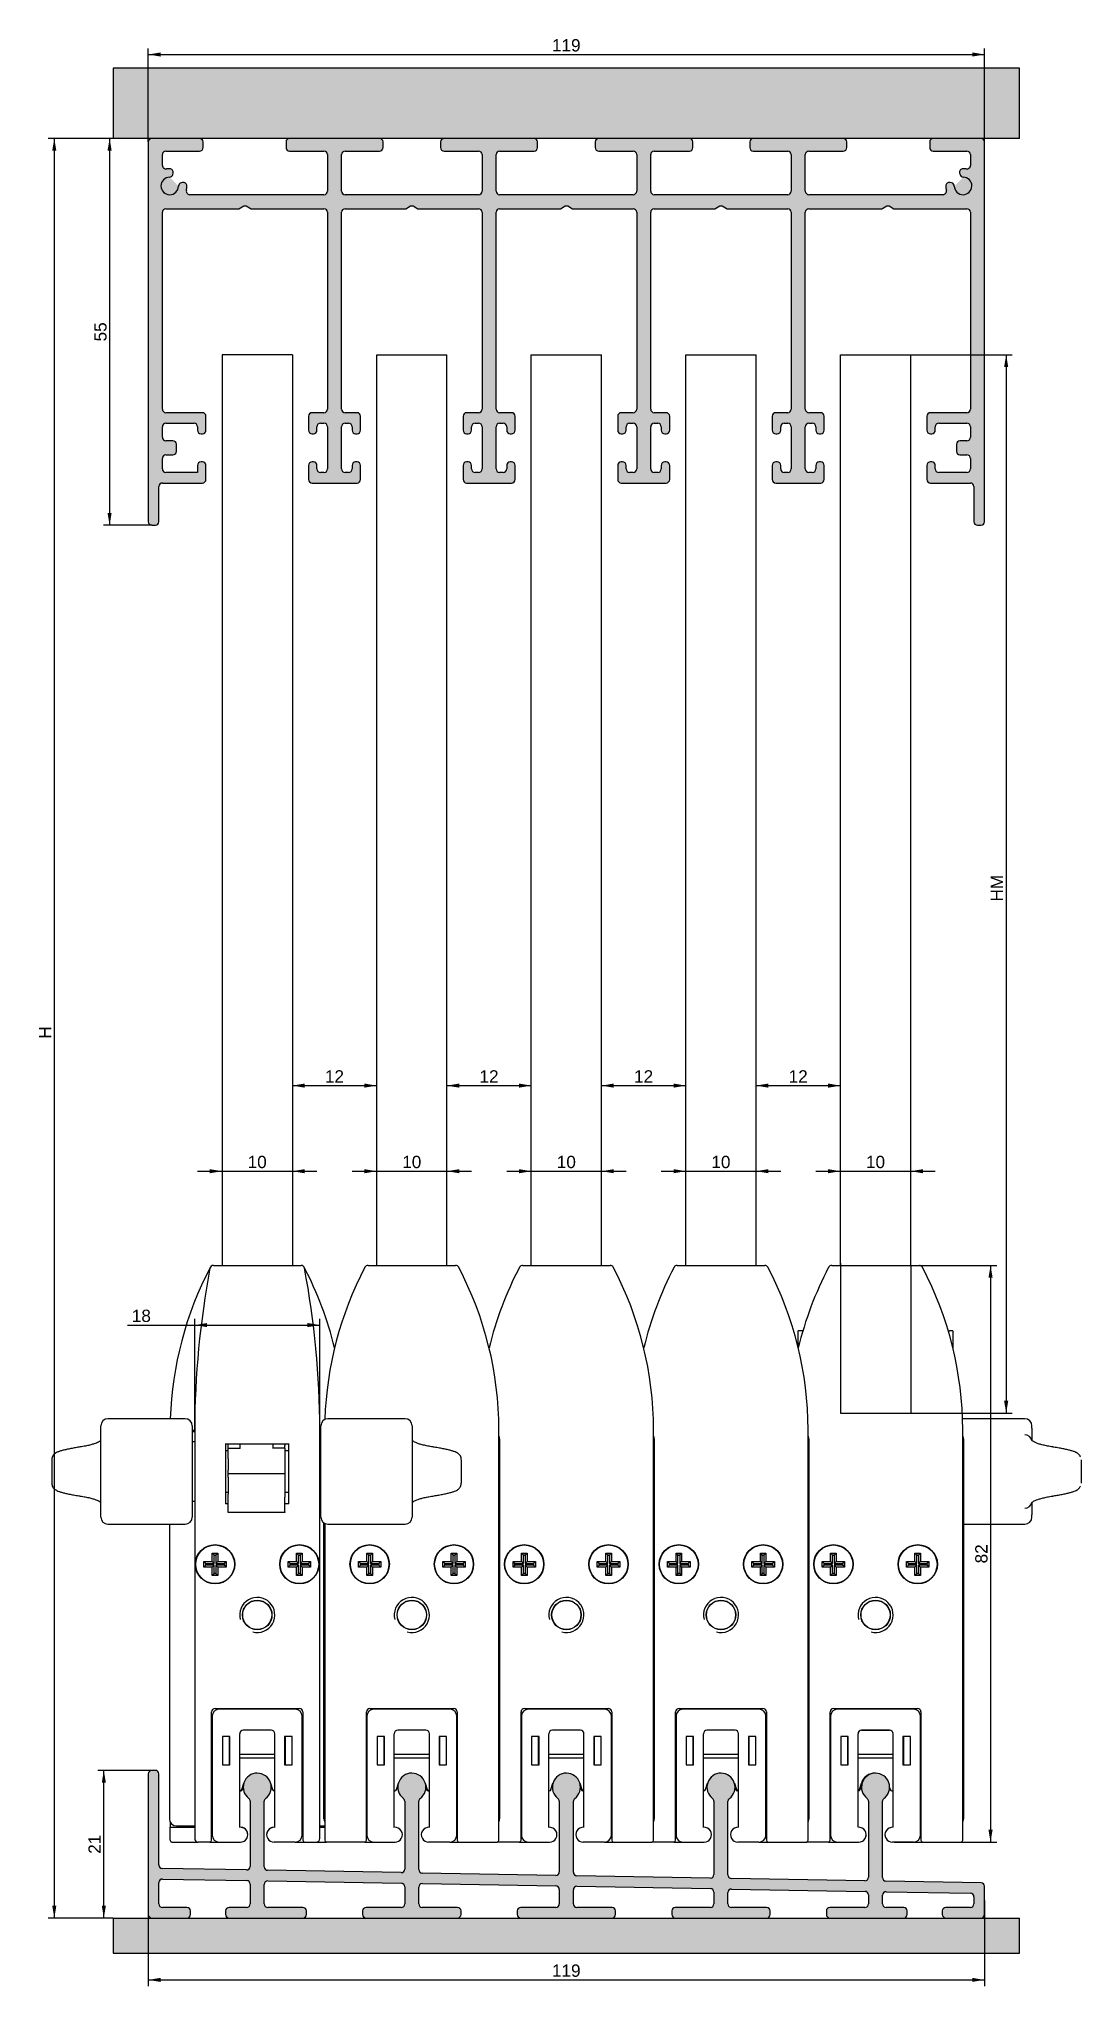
# Model space of a CAD drawing. Header units: millimetres. Extents: x -31 to 615, y 317 to 594.
# Drawn here: x 466.4 to 614.8, y 316.7 to 593.6 of the extents above.
import ezdxf
from ezdxf.enums import TextEntityAlignment as Align
from ezdxf.lldxf.tags import DXFTag

# ---------------------------------------------------------------- set-up
doc = ezdxf.new("R2010")
doc.units = ezdxf.units.MM
doc.layers.add('Default', color=7, linetype='Continuous')
doc.layers.add('DV3_Default', color=7, linetype='Continuous')
doc.styles.add('SEACAD_Arial', font='arial.ttf')
tags = doc.linetypes.add('CENTER2', pattern=[28.575, 19.05, -3.175, 3.175, -3.175]).pattern_tags.tags
tags[10:11] = [DXFTag(74, 4), DXFTag(75, 0), DXFTag(340, '0'), DXFTag(46, 0.0), DXFTag(50, 0.0), DXFTag(44, 0.0), DXFTag(45, 0.0)]
tags[8:9] = [DXFTag(74, 4), DXFTag(75, 0), DXFTag(340, '0'), DXFTag(46, 0.0), DXFTag(50, 0.0), DXFTag(44, 0.0), DXFTag(45, 0.0)]
tags[6:7] = [DXFTag(74, 4), DXFTag(75, 0), DXFTag(340, '0'), DXFTag(46, 0.0), DXFTag(50, 0.0), DXFTag(44, 0.0), DXFTag(45, 0.0)]
tags[4:5] = [DXFTag(74, 4), DXFTag(75, 0), DXFTag(340, '0'), DXFTag(46, 0.0), DXFTag(50, 0.0), DXFTag(44, 0.0), DXFTag(45, 0.0)]
doc.dimstyles.new('ISO', dxfattribs={"dimtxt": 1.75, "dimasz": 1.75, "dimexe": 0.875, "dimexo": 0, "dimgap": 0.4375, "dimtad": 1, "dimtxsty": 'SEACAD_Arial', "dimblk1": '_SE_FILLED', "dimblk2": '_SE_FILLED', "dimsah": 1, "dimcen": 0.875, "dimadec": 0, "dimazin": 0, "dimtfac": 0.5, "dimtdec": 3, "dimtmove": 0, "dimatfit": 3, "dimfxl": 1, "dimarcsym": 0})

msp = doc.modelspace()

# ---------------------------------------------------------------- blocks, each defined once
blk = doc.blocks.new('SE2')
at = {"layer": 'DV3_Default', "linetype": 'Continuous'}
for points in [[(606.01, 589.48), (477.01, 589.48), (477.01, 579.48), (606.01, 579.48)], [(606.01, 326.41), (477.01, 326.41), (477.01, 321.41), (606.01, 321.41)]]:
    blk.add_hatch(color=7, dxfattribs=at).paths.add_polyline_path(points)
h = blk.add_hatch(color=7, dxfattribs=at)
edge = h.paths.add_edge_path()
edge.add_line((482.01, 578.98), (482.01, 524.98))
edge.add_arc((482.51, 524.98), 0.5, 180, 270)
edge.add_line((482.51, 524.48), (483.01, 524.48))
edge.add_arc((483.01, 524.98), 0.5, 270, 360)
edge.add_line((483.51, 524.98), (483.51, 529.98))
edge.add_arc((484.01, 529.98), 0.5, 90, 180, ccw=False)
edge.add_line((484.01, 530.48), (489.71, 530.48))
edge.add_arc((489.71, 530.98), 0.5, 270, 360)
edge.add_line((490.21, 530.98), (490.21, 532.98))
edge.add_arc((489.71, 532.98), 0.5, 0, 90)
edge.add_line((489.71, 533.48), (489.51, 533.48))
edge.add_arc((489.51, 532.98), 0.5, 90, 180)
edge.add_line((489.01, 532.98), (489.01, 531.98))
edge.add_line((489.01, 531.98), (484.51, 531.98))
edge.add_arc((484.51, 532.48), 0.5, 180, 270, ccw=False)
edge.add_line((484.01, 532.48), (484.01, 533.98))
edge.add_arc((484.51, 533.98), 0.5, 90, 180, ccw=False)
edge.add_line((484.51, 534.48), (485.51, 534.48))
edge.add_arc((485.51, 534.98), 0.5, 270, 360)
edge.add_line((486.01, 534.98), (486.01, 535.98))
edge.add_arc((485.51, 535.98), 0.5, 0, 90)
edge.add_line((485.51, 536.48), (484.51, 536.48))
edge.add_arc((484.51, 536.98), 0.5, 180, 270, ccw=False)
edge.add_line((484.01, 536.98), (484.01, 538.48))
edge.add_arc((484.51, 538.48), 0.5, 90, 180, ccw=False)
edge.add_line((484.51, 538.98), (488.51, 538.98))
edge.add_arc((488.51, 538.48), 0.5, 0, 90, ccw=False)
edge.add_line((489.01, 538.48), (489.01, 537.98))
edge.add_arc((489.51, 537.98), 0.5, 180, 270)
edge.add_line((489.51, 537.48), (489.71, 537.48))
edge.add_arc((489.71, 537.98), 0.5, 270, 360)
edge.add_line((490.21, 537.98), (490.21, 539.98))
edge.add_arc((489.71, 539.98), 0.5, 0, 90)
edge.add_line((489.71, 540.48), (484.51, 540.48))
edge.add_arc((484.51, 540.98), 0.5, 180, 270, ccw=False)
edge.add_line((484.01, 540.98), (484.01, 568.98))
edge.add_arc((484.51, 568.98), 0.5, 90, 180, ccw=False)
edge.add_line((484.51, 569.48), (494.9, 569.48))
edge.add_line((494.9, 569.48), (495.59, 569.88))
edge.add_line((495.59, 569.88), (495.93, 569.88))
edge.add_line((495.93, 569.88), (496.63, 569.48))
edge.add_line((496.63, 569.48), (507.01, 569.48))
edge.add_arc((507.01, 568.98), 0.5, 0, 90, ccw=False)
edge.add_line((507.51, 568.98), (507.51, 540.98))
edge.add_arc((507.01, 540.98), 0.5, 270, 360, ccw=False)
edge.add_line((507.01, 540.48), (505.31, 540.48))
edge.add_arc((505.31, 539.98), 0.5, 90, 180)
edge.add_line((504.81, 539.98), (504.81, 537.98))
edge.add_arc((505.31, 537.98), 0.5, 180, 270)
edge.add_line((505.31, 537.48), (505.51, 537.48))
edge.add_arc((505.51, 537.98), 0.5, 270, 360)
edge.add_line((506.01, 537.98), (506.01, 538.48))
edge.add_arc((506.51, 538.48), 0.5, 90, 180, ccw=False)
edge.add_line((506.51, 538.98), (507.01, 538.98))
edge.add_arc((507.01, 538.48), 0.5, 0, 90, ccw=False)
edge.add_line((507.51, 538.48), (507.51, 532.48))
edge.add_arc((507.01, 532.48), 0.5, 270, 360, ccw=False)
edge.add_line((507.01, 531.98), (506.51, 531.98))
edge.add_arc((506.51, 532.48), 0.5, 180, 270, ccw=False)
edge.add_line((506.01, 532.48), (506.01, 532.98))
edge.add_arc((505.51, 532.98), 0.5, 0, 90)
edge.add_line((505.51, 533.48), (505.31, 533.48))
edge.add_arc((505.31, 532.98), 0.5, 90, 180)
edge.add_line((504.81, 532.98), (504.81, 530.98))
edge.add_arc((505.31, 530.98), 0.5, 180, 270)
edge.add_line((505.31, 530.48), (511.71, 530.48))
edge.add_arc((511.71, 530.98), 0.5, 270, 360)
edge.add_line((512.21, 530.98), (512.21, 532.98))
edge.add_arc((511.71, 532.98), 0.5, 0, 90)
edge.add_line((511.71, 533.48), (511.51, 533.48))
edge.add_arc((511.51, 532.98), 0.5, 90, 180)
edge.add_line((511.01, 532.98), (511.01, 532.48))
edge.add_arc((510.51, 532.48), 0.5, 270, 360, ccw=False)
edge.add_line((510.51, 531.98), (510.01, 531.98))
edge.add_arc((510.01, 532.48), 0.5, 180, 270, ccw=False)
edge.add_line((509.51, 532.48), (509.51, 538.48))
edge.add_arc((510.01, 538.48), 0.5, 90, 180, ccw=False)
edge.add_line((510.01, 538.98), (510.51, 538.98))
edge.add_arc((510.51, 538.48), 0.5, 0, 90, ccw=False)
edge.add_line((511.01, 538.48), (511.01, 537.98))
edge.add_arc((511.51, 537.98), 0.5, 180, 270)
edge.add_line((511.51, 537.48), (511.71, 537.48))
edge.add_arc((511.71, 537.98), 0.5, 270, 360)
edge.add_line((512.21, 537.98), (512.21, 539.98))
edge.add_arc((511.71, 539.98), 0.5, 0, 90)
edge.add_line((511.71, 540.48), (510.01, 540.48))
edge.add_arc((510.01, 540.98), 0.5, 180, 270, ccw=False)
edge.add_line((509.51, 540.98), (509.51, 568.98))
edge.add_arc((510.01, 568.98), 0.5, 90, 180, ccw=False)
edge.add_line((510.01, 569.48), (518.65, 569.48))
edge.add_line((518.65, 569.48), (519.34, 569.88))
edge.add_line((519.34, 569.88), (519.69, 569.88))
edge.add_line((519.69, 569.88), (520.38, 569.48))
edge.add_line((520.38, 569.48), (529.01, 569.48))
edge.add_arc((529.01, 568.98), 0.5, 0, 90, ccw=False)
edge.add_line((529.51, 568.98), (529.51, 540.98))
edge.add_arc((529.01, 540.98), 0.5, 270, 360, ccw=False)
edge.add_line((529.01, 540.48), (527.31, 540.48))
edge.add_arc((527.31, 539.98), 0.5, 90, 180)
edge.add_line((526.81, 539.98), (526.81, 537.98))
edge.add_arc((527.31, 537.98), 0.5, 180, 270)
edge.add_line((527.31, 537.48), (527.51, 537.48))
edge.add_arc((527.51, 537.98), 0.5, 270, 360)
edge.add_line((528.01, 537.98), (528.01, 538.48))
edge.add_arc((528.51, 538.48), 0.5, 90, 180, ccw=False)
edge.add_line((528.51, 538.98), (529.01, 538.98))
edge.add_arc((529.01, 538.48), 0.5, 0, 90, ccw=False)
edge.add_line((529.51, 538.48), (529.51, 532.48))
edge.add_arc((529.01, 532.48), 0.5, 270, 360, ccw=False)
edge.add_line((529.01, 531.98), (528.51, 531.98))
edge.add_arc((528.51, 532.48), 0.5, 180, 270, ccw=False)
edge.add_line((528.01, 532.48), (528.01, 532.98))
edge.add_arc((527.51, 532.98), 0.5, 0, 90)
edge.add_line((527.51, 533.48), (527.31, 533.48))
edge.add_arc((527.31, 532.98), 0.5, 90, 180)
edge.add_line((526.81, 532.98), (526.81, 530.98))
edge.add_arc((527.31, 530.98), 0.5, 180, 270)
edge.add_line((527.31, 530.48), (533.71, 530.48))
edge.add_arc((533.71, 530.98), 0.5, 270, 360)
edge.add_line((534.21, 530.98), (534.21, 532.98))
edge.add_arc((533.71, 532.98), 0.5, 0, 90)
edge.add_line((533.71, 533.48), (533.51, 533.48))
edge.add_arc((533.51, 532.98), 0.5, 90, 180)
edge.add_line((533.01, 532.98), (533.01, 532.48))
edge.add_arc((532.51, 532.48), 0.5, 270, 360, ccw=False)
edge.add_line((532.51, 531.98), (532.01, 531.98))
edge.add_arc((532.01, 532.48), 0.5, 180, 270, ccw=False)
edge.add_line((531.51, 532.48), (531.51, 538.48))
edge.add_arc((532.01, 538.48), 0.5, 90, 180, ccw=False)
edge.add_line((532.01, 538.98), (532.51, 538.98))
edge.add_arc((532.51, 538.48), 0.5, 0, 90, ccw=False)
edge.add_line((533.01, 538.48), (533.01, 537.98))
edge.add_arc((533.51, 537.98), 0.5, 180, 270)
edge.add_line((533.51, 537.48), (533.71, 537.48))
edge.add_arc((533.71, 537.98), 0.5, 270, 360)
edge.add_line((534.21, 537.98), (534.21, 539.98))
edge.add_arc((533.71, 539.98), 0.5, 0, 90)
edge.add_line((533.71, 540.48), (532.01, 540.48))
edge.add_arc((532.01, 540.98), 0.5, 180, 270, ccw=False)
edge.add_line((531.51, 540.98), (531.51, 568.98))
edge.add_arc((532.01, 568.98), 0.5, 90, 180, ccw=False)
edge.add_line((532.01, 569.48), (540.65, 569.48))
edge.add_line((540.65, 569.48), (541.34, 569.88))
edge.add_line((541.34, 569.88), (541.69, 569.88))
edge.add_line((541.69, 569.88), (542.38, 569.48))
edge.add_line((542.38, 569.48), (551.01, 569.48))
edge.add_arc((551.01, 568.98), 0.5, 0, 90, ccw=False)
edge.add_line((551.51, 568.98), (551.51, 540.98))
edge.add_arc((551.01, 540.98), 0.5, 270, 360, ccw=False)
edge.add_line((551.01, 540.48), (549.31, 540.48))
edge.add_arc((549.31, 539.98), 0.5, 90, 180)
edge.add_line((548.81, 539.98), (548.81, 537.98))
edge.add_arc((549.31, 537.98), 0.5, 180, 270)
edge.add_line((549.31, 537.48), (549.51, 537.48))
edge.add_arc((549.51, 537.98), 0.5, 270, 360)
edge.add_line((550.01, 537.98), (550.01, 538.48))
edge.add_arc((550.51, 538.48), 0.5, 90, 180, ccw=False)
edge.add_line((550.51, 538.98), (551.01, 538.98))
edge.add_arc((551.01, 538.48), 0.5, 0, 90, ccw=False)
edge.add_line((551.51, 538.48), (551.51, 532.48))
edge.add_arc((551.01, 532.48), 0.5, 270, 360, ccw=False)
edge.add_line((551.01, 531.98), (550.51, 531.98))
edge.add_arc((550.51, 532.48), 0.5, 180, 270, ccw=False)
edge.add_line((550.01, 532.48), (550.01, 532.98))
edge.add_arc((549.51, 532.98), 0.5, 0, 90)
edge.add_line((549.51, 533.48), (549.31, 533.48))
edge.add_arc((549.31, 532.98), 0.5, 90, 180)
edge.add_line((548.81, 532.98), (548.81, 530.98))
edge.add_arc((549.31, 530.98), 0.5, 180, 270)
edge.add_line((549.31, 530.48), (555.71, 530.48))
edge.add_arc((555.71, 530.98), 0.5, 270, 360)
edge.add_line((556.21, 530.98), (556.21, 532.98))
edge.add_arc((555.71, 532.98), 0.5, 0, 90)
edge.add_line((555.71, 533.48), (555.51, 533.48))
edge.add_arc((555.51, 532.98), 0.5, 90, 180)
edge.add_line((555.01, 532.98), (555.01, 532.48))
edge.add_arc((554.51, 532.48), 0.5, 270, 360, ccw=False)
edge.add_line((554.51, 531.98), (554.01, 531.98))
edge.add_arc((554.01, 532.48), 0.5, 180, 270, ccw=False)
edge.add_line((553.51, 532.48), (553.51, 538.48))
edge.add_arc((554.01, 538.48), 0.5, 90, 180, ccw=False)
edge.add_line((554.01, 538.98), (554.51, 538.98))
edge.add_arc((554.51, 538.48), 0.5, 0, 90, ccw=False)
edge.add_line((555.01, 538.48), (555.01, 537.98))
edge.add_arc((555.51, 537.98), 0.5, 180, 270)
edge.add_line((555.51, 537.48), (555.71, 537.48))
edge.add_arc((555.71, 537.98), 0.5, 270, 360)
edge.add_line((556.21, 537.98), (556.21, 539.98))
edge.add_arc((555.71, 539.98), 0.5, 0, 90)
edge.add_line((555.71, 540.48), (554.01, 540.48))
edge.add_arc((554.01, 540.98), 0.5, 180, 270, ccw=False)
edge.add_line((553.51, 540.98), (553.51, 568.98))
edge.add_arc((554.01, 568.98), 0.5, 90, 180, ccw=False)
edge.add_line((554.01, 569.48), (562.65, 569.48))
edge.add_line((562.65, 569.48), (563.34, 569.88))
edge.add_line((563.34, 569.88), (563.69, 569.88))
edge.add_line((563.69, 569.88), (564.38, 569.48))
edge.add_line((564.38, 569.48), (573.01, 569.48))
edge.add_arc((573.01, 568.98), 0.5, 0, 90, ccw=False)
edge.add_line((573.51, 568.98), (573.51, 540.98))
edge.add_arc((573.01, 540.98), 0.5, 270, 360, ccw=False)
edge.add_line((573.01, 540.48), (571.31, 540.48))
edge.add_arc((571.31, 539.98), 0.5, 90, 180)
edge.add_line((570.81, 539.98), (570.81, 537.98))
edge.add_arc((571.31, 537.98), 0.5, 180, 270)
edge.add_line((571.31, 537.48), (571.51, 537.48))
edge.add_arc((571.51, 537.98), 0.5, 270, 360)
edge.add_line((572.01, 537.98), (572.01, 538.48))
edge.add_arc((572.51, 538.48), 0.5, 90, 180, ccw=False)
edge.add_line((572.51, 538.98), (573.01, 538.98))
edge.add_arc((573.01, 538.48), 0.5, 0, 90, ccw=False)
edge.add_line((573.51, 538.48), (573.51, 532.48))
edge.add_arc((573.01, 532.48), 0.5, 270, 360, ccw=False)
edge.add_line((573.01, 531.98), (572.51, 531.98))
edge.add_arc((572.51, 532.48), 0.5, 180, 270, ccw=False)
edge.add_line((572.01, 532.48), (572.01, 532.98))
edge.add_arc((571.51, 532.98), 0.5, 0, 90)
edge.add_line((571.51, 533.48), (571.31, 533.48))
edge.add_arc((571.31, 532.98), 0.5, 90, 180)
edge.add_line((570.81, 532.98), (570.81, 530.98))
edge.add_arc((571.31, 530.98), 0.5, 180, 270)
edge.add_line((571.31, 530.48), (577.71, 530.48))
edge.add_arc((577.71, 530.98), 0.5, 270, 360)
edge.add_line((578.21, 530.98), (578.21, 532.98))
edge.add_arc((577.71, 532.98), 0.5, 0, 90)
edge.add_line((577.71, 533.48), (577.51, 533.48))
edge.add_arc((577.51, 532.98), 0.5, 90, 180)
edge.add_line((577.01, 532.98), (577.01, 532.48))
edge.add_arc((576.51, 532.48), 0.5, 270, 360, ccw=False)
edge.add_line((576.51, 531.98), (576.01, 531.98))
edge.add_arc((576.01, 532.48), 0.5, 180, 270, ccw=False)
edge.add_line((575.51, 532.48), (575.51, 538.48))
edge.add_arc((576.01, 538.48), 0.5, 90, 180, ccw=False)
edge.add_line((576.01, 538.98), (576.51, 538.98))
edge.add_arc((576.51, 538.48), 0.5, 0, 90, ccw=False)
edge.add_line((577.01, 538.48), (577.01, 537.98))
edge.add_arc((577.51, 537.98), 0.5, 180, 270)
edge.add_line((577.51, 537.48), (577.71, 537.48))
edge.add_arc((577.71, 537.98), 0.5, 270, 360)
edge.add_line((578.21, 537.98), (578.21, 539.98))
edge.add_arc((577.71, 539.98), 0.5, 0, 90)
edge.add_line((577.71, 540.48), (576.01, 540.48))
edge.add_arc((576.01, 540.98), 0.5, 180, 270, ccw=False)
edge.add_line((575.51, 540.98), (575.51, 568.98))
edge.add_arc((576.01, 568.98), 0.5, 90, 180, ccw=False)
edge.add_line((576.01, 569.48), (586.4, 569.48))
edge.add_line((586.4, 569.48), (587.09, 569.88))
edge.add_line((587.09, 569.88), (587.43, 569.88))
edge.add_line((587.43, 569.88), (588.13, 569.48))
edge.add_line((588.13, 569.48), (598.51, 569.48))
edge.add_arc((598.51, 568.98), 0.5, 0, 90, ccw=False)
edge.add_line((599.01, 568.98), (599.01, 540.98))
edge.add_arc((598.51, 540.98), 0.5, 270, 360, ccw=False)
edge.add_line((598.51, 540.48), (593.31, 540.48))
edge.add_arc((593.31, 539.98), 0.5, 90, 180)
edge.add_line((592.81, 539.98), (592.81, 537.98))
edge.add_arc((593.31, 537.98), 0.5, 180, 270)
edge.add_line((593.31, 537.48), (593.51, 537.48))
edge.add_arc((593.51, 537.98), 0.5, 270, 360)
edge.add_line((594.01, 537.98), (594.01, 538.48))
edge.add_arc((594.51, 538.48), 0.5, 90, 180, ccw=False)
edge.add_line((594.51, 538.98), (598.51, 538.98))
edge.add_arc((598.51, 538.48), 0.5, 0, 90, ccw=False)
edge.add_line((599.01, 538.48), (599.01, 536.98))
edge.add_arc((598.51, 536.98), 0.5, 270, 360, ccw=False)
edge.add_line((598.51, 536.48), (597.52, 536.48))
edge.add_arc((597.52, 535.98), 0.5, 90, 180)
edge.add_line((597.02, 535.98), (597.02, 534.98))
edge.add_arc((597.52, 534.98), 0.5, 180, 270)
edge.add_line((597.52, 534.48), (598.51, 534.48))
edge.add_arc((598.51, 533.98), 0.5, 0, 90, ccw=False)
edge.add_line((599.01, 533.98), (599.01, 532.48))
edge.add_arc((598.51, 532.48), 0.5, 270, 360, ccw=False)
edge.add_line((598.51, 531.98), (594.51, 531.98))
edge.add_arc((594.51, 532.48), 0.5, 180, 270, ccw=False)
edge.add_line((594.01, 532.48), (594.01, 532.98))
edge.add_arc((593.51, 532.98), 0.5, 0, 90)
edge.add_line((593.51, 533.48), (593.31, 533.48))
edge.add_arc((593.31, 532.98), 0.5, 90, 180)
edge.add_line((592.81, 532.98), (592.81, 530.98))
edge.add_arc((593.31, 530.98), 0.5, 180, 270)
edge.add_line((593.31, 530.48), (599.01, 530.48))
edge.add_arc((599.01, 529.98), 0.5, 0, 90, ccw=False)
edge.add_line((599.51, 529.98), (599.51, 524.98))
edge.add_arc((600.01, 524.98), 0.5, 180, 270)
edge.add_line((600.01, 524.48), (600.51, 524.48))
edge.add_arc((600.51, 524.98), 0.5, 270, 360)
edge.add_line((601.01, 524.98), (601.01, 578.98))
edge.add_arc((600.51, 578.98), 0.5, 0, 90)
edge.add_line((600.51, 579.48), (593.71, 579.48))
edge.add_arc((593.71, 578.98), 0.5, 90, 180)
edge.add_line((593.21, 578.98), (593.21, 578.18))
edge.add_arc((593.71, 578.18), 0.5, 180, 270)
edge.add_line((593.71, 577.68), (598.51, 577.68))
edge.add_arc((598.51, 577.18), 0.5, 0, 90, ccw=False)
edge.add_line((599.01, 577.18), (599.01, 575.63))
edge.add_arc((598.51, 575.63), 0.5, 259.2549, 359.9995, ccw=False)
edge.add_arc((597.96, 572.73), 2.45, 79.2549, 90.1428)
edge.add_arc((597.95, 574.68), 0.5, 90.1428, 195)
edge.add_line((597.47, 574.55), (597.53, 574.35))
edge.add_arc((598.01, 574.48), 0.5, 195, 268.3985)
edge.add_arc((597.96, 572.73), 1.25, -178.3985, 88.3985, ccw=False)
edge.add_arc((596.21, 572.68), 0.5, 1.6015, 75)
edge.add_line((596.34, 573.16), (596.14, 573.22))
edge.add_arc((596.01, 572.73), 0.5, 75, 179.8572)
edge.add_arc((597.96, 572.73), 2.45, 179.8572, 194.7284)
edge.add_arc((595.11, 571.98), 0.5, -90, 14.7284, ccw=False)
edge.add_line((595.11, 571.48), (576.01, 571.48))
edge.add_arc((576.01, 571.98), 0.5, 180, 270, ccw=False)
edge.add_line((575.51, 571.98), (575.51, 577.18))
edge.add_arc((576.01, 577.18), 0.5, 90, 180, ccw=False)
edge.add_line((576.01, 577.68), (580.91, 577.68))
edge.add_arc((580.91, 578.18), 0.5, 270, 360)
edge.add_line((581.41, 578.18), (581.41, 578.98))
edge.add_arc((580.91, 578.98), 0.5, 0, 90)
edge.add_line((580.91, 579.48), (568.11, 579.48))
edge.add_arc((568.11, 578.98), 0.5, 90, 180)
edge.add_line((567.61, 578.98), (567.61, 578.18))
edge.add_arc((568.11, 578.18), 0.5, 180, 270)
edge.add_line((568.11, 577.68), (573.01, 577.68))
edge.add_arc((573.01, 577.18), 0.5, 0, 90, ccw=False)
edge.add_line((573.51, 577.18), (573.51, 571.98))
edge.add_arc((573.01, 571.98), 0.5, 270, 360, ccw=False)
edge.add_line((573.01, 571.48), (554.01, 571.48))
edge.add_arc((554.01, 571.98), 0.5, 180, 270, ccw=False)
edge.add_line((553.51, 571.98), (553.51, 577.18))
edge.add_arc((554.01, 577.18), 0.5, 90, 180, ccw=False)
edge.add_line((554.01, 577.68), (559.01, 577.68))
edge.add_arc((559.01, 578.18), 0.5, 270, 360)
edge.add_line((559.51, 578.18), (559.51, 578.98))
edge.add_arc((559.01, 578.98), 0.5, 0, 90)
edge.add_line((559.01, 579.48), (546.11, 579.48))
edge.add_arc((546.11, 578.98), 0.5, 90, 180)
edge.add_line((545.61, 578.98), (545.61, 578.18))
edge.add_arc((546.11, 578.18), 0.5, 180, 270)
edge.add_line((546.11, 577.68), (551.01, 577.68))
edge.add_arc((551.01, 577.18), 0.5, 0, 90, ccw=False)
edge.add_line((551.51, 577.18), (551.51, 571.98))
edge.add_arc((551.01, 571.98), 0.5, 270, 360, ccw=False)
edge.add_line((551.01, 571.48), (532.01, 571.48))
edge.add_arc((532.01, 571.98), 0.5, 180, 270, ccw=False)
edge.add_line((531.51, 571.98), (531.51, 577.18))
edge.add_arc((532.01, 577.18), 0.5, 90, 180, ccw=False)
edge.add_line((532.01, 577.68), (536.91, 577.68))
edge.add_arc((536.91, 578.18), 0.5, 270, 360)
edge.add_line((537.41, 578.18), (537.41, 578.98))
edge.add_arc((536.91, 578.98), 0.5, 0, 90)
edge.add_line((536.91, 579.48), (524.11, 579.48))
edge.add_arc((524.11, 578.98), 0.5, 90, 180)
edge.add_line((523.61, 578.98), (523.61, 578.18))
edge.add_arc((524.11, 578.18), 0.5, 180, 270)
edge.add_line((524.11, 577.68), (529.01, 577.68))
edge.add_arc((529.01, 577.18), 0.5, 0, 90, ccw=False)
edge.add_line((529.51, 577.18), (529.51, 571.98))
edge.add_arc((529.01, 571.98), 0.5, 270, 360, ccw=False)
edge.add_line((529.01, 571.48), (510.01, 571.48))
edge.add_arc((510.01, 571.98), 0.5, 180, 270, ccw=False)
edge.add_line((509.51, 571.98), (509.51, 577.18))
edge.add_arc((510.01, 577.18), 0.5, 90, 180, ccw=False)
edge.add_line((510.01, 577.68), (514.91, 577.68))
edge.add_arc((514.91, 578.18), 0.5, 270, 360)
edge.add_line((515.41, 578.18), (515.41, 578.98))
edge.add_arc((514.91, 578.98), 0.5, 0, 90)
edge.add_line((514.91, 579.48), (502.11, 579.48))
edge.add_arc((502.11, 578.98), 0.5, 90, 180)
edge.add_line((501.61, 578.98), (501.61, 578.18))
edge.add_arc((502.11, 578.18), 0.5, 180, 270)
edge.add_line((502.11, 577.68), (507.01, 577.68))
edge.add_arc((507.01, 577.18), 0.5, 0, 90, ccw=False)
edge.add_line((507.51, 577.18), (507.51, 571.98))
edge.add_arc((507.01, 571.98), 0.5, 270, 360, ccw=False)
edge.add_line((507.01, 571.48), (487.91, 571.48))
edge.add_arc((487.91, 571.98), 0.5, 165.2716, 270, ccw=False)
edge.add_arc((485.06, 572.73), 2.45, 345.2716, 360.1428)
edge.add_arc((487.01, 572.73), 0.5, 0.1428, 105)
edge.add_line((486.88, 573.22), (486.68, 573.16))
edge.add_arc((486.81, 572.68), 0.5, 105, 178.3985)
edge.add_arc((485.06, 572.73), 1.25, 91.6015, 358.3985, ccw=False)
edge.add_arc((485.01, 574.48), 0.5, 271.6015, 345)
edge.add_line((485.49, 574.35), (485.55, 574.55))
edge.add_arc((485.06, 574.68), 0.5, 345, 449.8572)
edge.add_arc((485.06, 572.73), 2.45, 89.8572, 100.7451)
edge.add_arc((484.51, 575.63), 0.5, 180.0005, 280.7451, ccw=False)
edge.add_line((484.01, 575.63), (484.01, 577.18))
edge.add_arc((484.51, 577.18), 0.5, 90, 180, ccw=False)
edge.add_line((484.51, 577.68), (489.31, 577.68))
edge.add_arc((489.31, 578.18), 0.5, 270, 360)
edge.add_line((489.81, 578.18), (489.81, 578.98))
edge.add_arc((489.31, 578.98), 0.5, 0, 90)
edge.add_line((489.31, 579.48), (482.51, 579.48))
edge.add_arc((482.51, 578.98), 0.5, 90, 180)
h = blk.add_hatch(color=7, dxfattribs=at)
edge = h.paths.add_edge_path()
edge.add_arc((499, 331.19), 0.5, 88.9995, 180, ccw=False)
edge.add_line((499.01, 331.69), (518.01, 331.35))
edge.add_arc((518, 330.85), 0.5, 0, 88.9996, ccw=False)
edge.add_line((518.5, 330.85), (518.5, 328.41))
edge.add_arc((518, 328.41), 0.5, 270, 360, ccw=False)
edge.add_line((518, 327.91), (513.01, 327.91))
edge.add_arc((513.01, 327.41), 0.5, 90, 180)
edge.add_line((512.51, 327.41), (512.51, 326.91))
edge.add_arc((513.01, 326.91), 0.5, 180, 270)
edge.add_line((513.01, 326.41), (526.01, 326.41))
edge.add_arc((526.01, 326.91), 0.5, 270, 360)
edge.add_line((526.51, 326.91), (526.51, 327.41))
edge.add_arc((526.01, 327.41), 0.5, 0, 90)
edge.add_line((526.01, 327.91), (521, 327.91))
edge.add_arc((521, 328.41), 0.5, 180, 270, ccw=False)
edge.add_line((520.5, 328.41), (520.5, 330.8))
edge.add_arc((521, 330.8), 0.5, 88.9996, 180, ccw=False)
edge.add_line((521.01, 331.3), (540.01, 330.97))
edge.add_arc((540, 330.47), 0.5, 0, 88.9997, ccw=False)
edge.add_line((540.5, 330.47), (540.5, 328.41))
edge.add_arc((540, 328.41), 0.5, 270, 360, ccw=False)
edge.add_line((540, 327.91), (535.01, 327.91))
edge.add_arc((535.01, 327.41), 0.5, 90, 180)
edge.add_line((534.51, 327.41), (534.51, 326.91))
edge.add_arc((535.01, 326.91), 0.5, 180, 270)
edge.add_line((535.01, 326.41), (548.01, 326.41))
edge.add_arc((548.01, 326.91), 0.5, 270, 360)
edge.add_line((548.51, 326.91), (548.51, 327.41))
edge.add_arc((548.01, 327.41), 0.5, 0, 90)
edge.add_line((548.01, 327.91), (543, 327.91))
edge.add_arc((543, 328.41), 0.5, 180, 270, ccw=False)
edge.add_line((542.5, 328.41), (542.5, 330.42))
edge.add_arc((543, 330.42), 0.5, 88.9995, 180, ccw=False)
edge.add_line((543.01, 330.92), (562.01, 330.59))
edge.add_arc((562, 330.09), 0.5, 0, 88.9994, ccw=False)
edge.add_line((562.5, 330.09), (562.5, 328.41))
edge.add_arc((562, 328.41), 0.5, 270, 360, ccw=False)
edge.add_line((562, 327.91), (557.01, 327.91))
edge.add_arc((557.01, 327.41), 0.5, 90, 180)
edge.add_line((556.51, 327.41), (556.51, 326.91))
edge.add_arc((557.01, 326.91), 0.5, 180, 270)
edge.add_line((557.01, 326.41), (570.01, 326.41))
edge.add_arc((570.01, 326.91), 0.5, 270, 360)
edge.add_line((570.51, 326.91), (570.51, 327.41))
edge.add_arc((570.01, 327.41), 0.5, 0, 90)
edge.add_line((570.01, 327.91), (565, 327.91))
edge.add_arc((565, 328.41), 0.5, 180, 270, ccw=False)
edge.add_line((564.5, 328.41), (564.5, 330.03))
edge.add_arc((565, 330.03), 0.5, 88.9997, 180, ccw=False)
edge.add_line((565.01, 330.53), (584.01, 330.2))
edge.add_arc((584, 329.7), 0.5, 0, 89.0006, ccw=False)
edge.add_line((584.5, 329.7), (584.5, 328.41))
edge.add_arc((584, 328.41), 0.5, 270, 360, ccw=False)
edge.add_line((584, 327.91), (579.01, 327.91))
edge.add_arc((579.01, 327.41), 0.5, 90, 180)
edge.add_line((578.51, 327.41), (578.51, 326.91))
edge.add_arc((579.01, 326.91), 0.5, 180, 270)
edge.add_line((579.01, 326.41), (589.51, 326.41))
edge.add_arc((589.51, 326.91), 0.5, 270, 360)
edge.add_line((590.01, 326.91), (590.01, 327.41))
edge.add_arc((589.51, 327.41), 0.5, 0, 90)
edge.add_line((589.51, 327.91), (587, 327.91))
edge.add_arc((587, 328.41), 0.5, 180, 270, ccw=False)
edge.add_line((586.5, 328.41), (586.5, 329.65))
edge.add_arc((587, 329.65), 0.5, 89.0003, 180, ccw=False)
edge.add_line((587.01, 330.15), (599.02, 329.94))
edge.add_arc((599.01, 329.44), 0.5, 0, 89, ccw=False)
edge.add_line((599.51, 329.44), (599.51, 328.41))
edge.add_arc((599.01, 328.41), 0.5, 270, 360, ccw=False)
edge.add_line((599.01, 327.91), (595.51, 327.91))
edge.add_arc((595.51, 327.41), 0.5, 90, 180)
edge.add_line((595.01, 327.41), (595.01, 326.91))
edge.add_arc((595.51, 326.91), 0.5, 180, 270)
edge.add_line((595.51, 326.41), (600.51, 326.41))
edge.add_arc((600.51, 326.91), 0.5, 270, 360)
edge.add_line((601.01, 326.91), (601.01, 330.92))
edge.add_arc((600.51, 330.92), 0.5, 0.0004, 89)
edge.add_line((600.52, 331.42), (586.99, 331.65))
edge.add_arc((587, 332.15), 0.5, 179.9996, 269.0003, ccw=False)
edge.add_line((586.5, 332.15), (586.5, 343.01))
edge.add_arc((587, 343.01), 0.5, 126.7081, 180, ccw=False)
edge.add_arc((585.51, 345.01), 2, 306.7074, 592.9676)
edge.add_arc((584, 343.01), 0.5, 0, 52.9669, ccw=False)
edge.add_line((584.5, 343.01), (584.5, 332.2))
edge.add_arc((584, 332.2), 0.5, 269.0003, 360, ccw=False)
edge.add_line((583.99, 331.7), (564.99, 332.04))
edge.add_arc((565, 332.54), 0.5, 179.9996, 269.0003, ccw=False)
edge.add_line((564.5, 332.54), (564.5, 343.01))
edge.add_arc((565, 343.01), 0.5, 126.7081, 180, ccw=False)
edge.add_arc((563.51, 345.01), 2, 306.7074, 592.9676)
edge.add_arc((562, 343.01), 0.5, 0, 52.9669, ccw=False)
edge.add_line((562.5, 343.01), (562.5, 332.59))
edge.add_arc((562, 332.59), 0.5, 269.0003, 360, ccw=False)
edge.add_line((561.99, 332.09), (542.99, 332.42))
edge.add_arc((543, 332.92), 0.5, 179.9996, 269.0004, ccw=False)
edge.add_line((542.5, 332.92), (542.5, 343.01))
edge.add_arc((543, 343.01), 0.5, 126.7081, 180, ccw=False)
edge.add_arc((541.51, 345.01), 2, 306.7074, 592.9676)
edge.add_arc((540, 343.01), 0.5, 0, 52.9669, ccw=False)
edge.add_line((540.5, 343.01), (540.5, 332.97))
edge.add_arc((540, 332.97), 0.5, 269.0004, 360, ccw=False)
edge.add_line((539.99, 332.47), (520.99, 332.8))
edge.add_arc((521, 333.3), 0.5, 179.9996, 269.0004, ccw=False)
edge.add_line((520.5, 333.3), (520.5, 343.01))
edge.add_arc((521, 343.01), 0.5, 126.7081, 180, ccw=False)
edge.add_arc((519.51, 345.01), 2, 306.7074, 592.9676)
edge.add_arc((518, 343.01), 0.5, 0, 52.9669, ccw=False)
edge.add_line((518.5, 343.01), (518.5, 333.36))
edge.add_arc((518, 333.36), 0.5, 269.0004, 360, ccw=False)
edge.add_line((517.99, 332.86), (498.99, 333.19))
edge.add_arc((499, 333.69), 0.5, 179.9996, 269.0004, ccw=False)
edge.add_line((498.5, 333.69), (498.5, 343.01))
edge.add_arc((499, 343.01), 0.5, 126.7081, 180, ccw=False)
edge.add_arc((497.51, 345.01), 2, 306.7074, 592.9676)
edge.add_arc((496, 343.01), 0.5, 0, 52.9669, ccw=False)
edge.add_line((496.5, 343.01), (496.5, 333.74))
edge.add_arc((496, 333.74), 0.5, 269.0003, 360, ccw=False)
edge.add_line((495.99, 333.24), (484, 333.45))
edge.add_arc((484.01, 333.95), 0.5, 179.9996, 269, ccw=False)
edge.add_line((483.51, 333.95), (483.51, 346.91))
edge.add_arc((483.01, 346.91), 0.5, 0, 90)
edge.add_line((483.01, 347.41), (482.51, 347.41))
edge.add_arc((482.51, 346.91), 0.5, 90, 180)
edge.add_line((482.01, 346.91), (482.01, 326.91))
edge.add_arc((482.51, 326.91), 0.5, 180, 270)
edge.add_line((482.51, 326.41), (487.51, 326.41))
edge.add_arc((487.51, 326.91), 0.5, 270, 360)
edge.add_line((488.01, 326.91), (488.01, 327.41))
edge.add_arc((487.51, 327.41), 0.5, 0, 90)
edge.add_line((487.51, 327.91), (484.01, 327.91))
edge.add_arc((484.01, 328.41), 0.5, 180, 270, ccw=False)
edge.add_line((483.51, 328.41), (483.51, 331.45))
edge.add_arc((484.01, 331.45), 0.5, 89, 179.9996, ccw=False)
edge.add_line((484.02, 331.95), (496.01, 331.74))
edge.add_arc((496, 331.24), 0.5, 0, 88.9996, ccw=False)
edge.add_line((496.5, 331.24), (496.5, 328.41))
edge.add_arc((496, 328.41), 0.5, 270, 360, ccw=False)
edge.add_line((496, 327.91), (493.51, 327.91))
edge.add_arc((493.51, 327.41), 0.5, 90, 180)
edge.add_line((493.01, 327.41), (493.01, 326.91))
edge.add_arc((493.51, 326.91), 0.5, 180, 270)
edge.add_line((493.51, 326.41), (504.01, 326.41))
edge.add_arc((504.01, 326.91), 0.5, 270, 360)
edge.add_line((504.51, 326.91), (504.51, 327.41))
edge.add_arc((504.01, 327.41), 0.5, 0, 90)
edge.add_line((504.01, 327.91), (499, 327.91))
edge.add_arc((499, 328.41), 0.5, 180, 270, ccw=False)
edge.add_line((498.5, 328.41), (498.5, 331.19))
at = {"layer": 'DV3_Default', "color": 7, "linetype": 'Continuous'}
for p, q in [((606.01, 589.48), (477.01, 589.48)), ((477.01, 589.48), (477.01, 579.48)), ((606.01, 579.48), (606.01, 589.48)), ((606.01, 579.48), (477.01, 579.48)), ((482.01, 578.98), (482.01, 524.98)), ((489.81, 578.18), (489.81, 578.98)), ((501.61, 578.98), (501.61, 578.18)), ((514.91, 579.48), (502.11, 579.48)), ((515.41, 578.18), (515.41, 578.98)), ((523.61, 578.98), (523.61, 578.18)), ((536.91, 579.48), (524.11, 579.48)), ((537.41, 578.18), (537.41, 578.98)), ((545.61, 578.98), (545.61, 578.18)), ((559.01, 579.48), (546.11, 579.48)), ((559.51, 578.18), (559.51, 578.98)), ((567.61, 578.98), (567.61, 578.18)), ((580.91, 579.48), (568.11, 579.48)), ((581.41, 578.18), (581.41, 578.98)), ((593.21, 578.98), (593.21, 578.18)), ((600.51, 579.48), (593.71, 579.48)), ((601.01, 524.98), (601.01, 578.98)), ((484.01, 575.63), (484.01, 577.18)), ((484.51, 577.68), (489.31, 577.68)), ((502.11, 577.68), (507.01, 577.68)), ((507.51, 577.18), (507.51, 571.98)), ((509.51, 571.98), (509.51, 577.18)), ((510.01, 577.68), (514.91, 577.68)), ((524.11, 577.68), (529.01, 577.68)), ((529.51, 577.18), (529.51, 571.98)), ((531.51, 571.98), (531.51, 577.18)), ((532.01, 577.68), (536.91, 577.68)), ((546.11, 577.68), (551.01, 577.68)), ((551.51, 577.18), (551.51, 571.98)), ((553.51, 571.98), (553.51, 577.18)), ((554.01, 577.68), (559.01, 577.68)), ((568.11, 577.68), (573.01, 577.68)), ((573.51, 577.18), (573.51, 571.98)), ((575.51, 571.98), (575.51, 577.18)), ((576.01, 577.68), (580.91, 577.68)), ((593.71, 577.68), (598.51, 577.68)), ((599.01, 577.18), (599.01, 575.63)), ((485.49, 574.35), (485.55, 574.55)), ((486.88, 573.22), (486.68, 573.16)), ((596.34, 573.16), (596.14, 573.22)), ((597.47, 574.55), (597.53, 574.35)), ((507.01, 571.48), (487.91, 571.48)), ((529.01, 571.48), (510.01, 571.48)), ((551.01, 571.48), (532.01, 571.48)), ((573.01, 571.48), (554.01, 571.48)), ((595.11, 571.48), (576.01, 571.48)), ((484.01, 540.98), (484.01, 568.98)), ((484.51, 569.48), (494.9, 569.48)), ((494.9, 569.48), (495.59, 569.88)), ((495.59, 569.88), (495.93, 569.88)), ((495.93, 569.88), (496.63, 569.48)), ((496.63, 569.48), (507.01, 569.48)), ((507.51, 568.98), (507.51, 540.98)), ((509.51, 540.98), (509.51, 568.98)), ((510.01, 569.48), (518.65, 569.48)), ((518.65, 569.48), (519.34, 569.88)), ((519.34, 569.88), (519.69, 569.88)), ((519.69, 569.88), (520.38, 569.48)), ((520.38, 569.48), (529.01, 569.48)), ((529.51, 568.98), (529.51, 540.98)), ((531.51, 540.98), (531.51, 568.98)), ((532.01, 569.48), (540.65, 569.48)), ((540.65, 569.48), (541.34, 569.88)), ((541.34, 569.88), (541.69, 569.88)), ((541.69, 569.88), (542.38, 569.48)), ((542.38, 569.48), (551.01, 569.48)), ((551.51, 568.98), (551.51, 540.98)), ((553.51, 540.98), (553.51, 568.98)), ((554.01, 569.48), (562.65, 569.48)), ((562.65, 569.48), (563.34, 569.88)), ((563.34, 569.88), (563.69, 569.88)), ((563.69, 569.88), (564.38, 569.48)), ((564.38, 569.48), (573.01, 569.48)), ((573.51, 568.98), (573.51, 540.98)), ((575.51, 540.98), (575.51, 568.98)), ((576.01, 569.48), (586.4, 569.48)), ((586.4, 569.48), (587.09, 569.88)), ((587.09, 569.88), (587.43, 569.88)), ((587.43, 569.88), (588.13, 569.48)), ((588.13, 569.48), (598.51, 569.48)), ((599.01, 568.98), (599.01, 540.98)), ((492.51, 548.71), (492.51, 419.21)), ((502.51, 548.71), (492.51, 548.71)), ((502.51, 548.71), (502.51, 419.21)), ((514.51, 419.21), (514.51, 548.71)), ((514.51, 548.71), (524.51, 548.71)), ((524.51, 419.21), (524.51, 548.71)), ((536.51, 419.21), (536.51, 548.71)), ((536.51, 548.71), (546.51, 548.71)), ((546.51, 419.21), (546.51, 548.71)), ((558.51, 419.21), (558.51, 548.71)), ((558.51, 548.71), (568.51, 548.71)), ((568.51, 419.21), (568.51, 548.71)), ((580.51, 419.21), (580.51, 548.71)), ((580.51, 548.71), (590.51, 548.71)), ((590.51, 419.21), (590.51, 548.71)), ((489.71, 540.48), (484.51, 540.48)), ((490.21, 537.98), (490.21, 539.98)), ((504.81, 539.98), (504.81, 537.98)), ((507.01, 540.48), (505.31, 540.48)), ((511.71, 540.48), (510.01, 540.48)), ((512.21, 537.98), (512.21, 539.98)), ((526.81, 539.98), (526.81, 537.98)), ((529.01, 540.48), (527.31, 540.48)), ((533.71, 540.48), (532.01, 540.48)), ((534.21, 537.98), (534.21, 539.98)), ((548.81, 539.98), (548.81, 537.98)), ((551.01, 540.48), (549.31, 540.48)), ((555.71, 540.48), (554.01, 540.48)), ((556.21, 537.98), (556.21, 539.98)), ((570.81, 539.98), (570.81, 537.98)), ((573.01, 540.48), (571.31, 540.48)), ((577.71, 540.48), (576.01, 540.48)), ((578.21, 537.98), (578.21, 539.98)), ((592.81, 539.98), (592.81, 537.98)), ((598.51, 540.48), (593.31, 540.48)), ((484.01, 536.98), (484.01, 538.48)), ((484.51, 538.98), (488.51, 538.98)), ((489.01, 538.48), (489.01, 537.98)), ((489.51, 537.48), (489.71, 537.48)), ((505.31, 537.48), (505.51, 537.48)), ((506.01, 537.98), (506.01, 538.48)), ((506.51, 538.98), (507.01, 538.98)), ((507.51, 538.48), (507.51, 532.48)), ((509.51, 532.48), (509.51, 538.48)), ((510.01, 538.98), (510.51, 538.98)), ((511.01, 538.48), (511.01, 537.98)), ((511.51, 537.48), (511.71, 537.48)), ((527.31, 537.48), (527.51, 537.48)), ((528.01, 537.98), (528.01, 538.48)), ((528.51, 538.98), (529.01, 538.98)), ((529.51, 538.48), (529.51, 532.48)), ((531.51, 532.48), (531.51, 538.48)), ((532.01, 538.98), (532.51, 538.98)), ((533.01, 538.48), (533.01, 537.98)), ((533.51, 537.48), (533.71, 537.48)), ((549.31, 537.48), (549.51, 537.48)), ((550.01, 537.98), (550.01, 538.48)), ((550.51, 538.98), (551.01, 538.98)), ((551.51, 538.48), (551.51, 532.48)), ((553.51, 532.48), (553.51, 538.48)), ((554.01, 538.98), (554.51, 538.98)), ((555.01, 538.48), (555.01, 537.98)), ((555.51, 537.48), (555.71, 537.48)), ((571.31, 537.48), (571.51, 537.48)), ((572.01, 537.98), (572.01, 538.48)), ((572.51, 538.98), (573.01, 538.98)), ((573.51, 538.48), (573.51, 532.48)), ((575.51, 532.48), (575.51, 538.48)), ((576.01, 538.98), (576.51, 538.98)), ((577.01, 538.48), (577.01, 537.98)), ((577.51, 537.48), (577.71, 537.48)), ((593.31, 537.48), (593.51, 537.48)), ((594.01, 537.98), (594.01, 538.48)), ((594.51, 538.98), (598.51, 538.98)), ((599.01, 538.48), (599.01, 536.98)), ((485.51, 536.48), (484.51, 536.48)), ((484.51, 534.48), (485.51, 534.48)), ((486.01, 534.98), (486.01, 535.98)), ((597.02, 535.98), (597.02, 534.98)), ((598.51, 536.48), (597.52, 536.48)), ((597.52, 534.48), (598.51, 534.48)), ((484.01, 532.48), (484.01, 533.98)), ((489.01, 531.98), (484.51, 531.98)), ((489.01, 532.98), (489.01, 531.98)), ((489.71, 533.48), (489.51, 533.48)), ((490.21, 530.98), (490.21, 532.98)), ((504.81, 532.98), (504.81, 530.98)), ((505.51, 533.48), (505.31, 533.48)), ((506.01, 532.48), (506.01, 532.98)), ((507.01, 531.98), (506.51, 531.98)), ((510.51, 531.98), (510.01, 531.98)), ((511.01, 532.98), (511.01, 532.48)), ((511.71, 533.48), (511.51, 533.48)), ((512.21, 530.98), (512.21, 532.98)), ((526.81, 532.98), (526.81, 530.98)), ((527.51, 533.48), (527.31, 533.48)), ((528.01, 532.48), (528.01, 532.98)), ((529.01, 531.98), (528.51, 531.98)), ((532.51, 531.98), (532.01, 531.98)), ((533.01, 532.98), (533.01, 532.48)), ((533.71, 533.48), (533.51, 533.48)), ((534.21, 530.98), (534.21, 532.98)), ((548.81, 532.98), (548.81, 530.98)), ((549.51, 533.48), (549.31, 533.48)), ((550.01, 532.48), (550.01, 532.98)), ((551.01, 531.98), (550.51, 531.98)), ((554.51, 531.98), (554.01, 531.98)), ((555.01, 532.98), (555.01, 532.48)), ((555.71, 533.48), (555.51, 533.48)), ((556.21, 530.98), (556.21, 532.98)), ((570.81, 532.98), (570.81, 530.98)), ((571.51, 533.48), (571.31, 533.48)), ((572.01, 532.48), (572.01, 532.98)), ((573.01, 531.98), (572.51, 531.98)), ((576.51, 531.98), (576.01, 531.98)), ((577.01, 532.98), (577.01, 532.48)), ((577.71, 533.48), (577.51, 533.48)), ((578.21, 530.98), (578.21, 532.98)), ((592.81, 532.98), (592.81, 530.98)), ((593.51, 533.48), (593.31, 533.48)), ((594.01, 532.48), (594.01, 532.98)), ((598.51, 531.98), (594.51, 531.98)), ((599.01, 533.98), (599.01, 532.48)), ((483.51, 524.98), (483.51, 529.98)), ((484.01, 530.48), (489.71, 530.48)), ((505.31, 530.48), (511.71, 530.48)), ((527.31, 530.48), (533.71, 530.48)), ((549.31, 530.48), (555.71, 530.48)), ((571.31, 530.48), (577.71, 530.48)), ((593.31, 530.48), (599.01, 530.48)), ((599.51, 529.98), (599.51, 524.98)), ((482.51, 524.48), (483.01, 524.48)), ((600.01, 524.48), (600.51, 524.48)), ((491.28, 419.21), (503.74, 419.21)), ((513.28, 419.21), (525.74, 419.21)), ((535.28, 419.21), (547.74, 419.21)), ((557.28, 419.21), (569.74, 419.21)), ((579.28, 419.21), (591.74, 419.21)), ((574.51, 407.48), (574.51, 409.9)), ((575.01, 409.9), (574.51, 409.9)), ((575.16, 409.9), (575.01, 409.9)), ((595.86, 409.9), (596.01, 409.9)), ((596.51, 409.9), (596.01, 409.9)), ((596.51, 409.9), (596.51, 407.48)), ((475.26, 383.41), (475.26, 396.41)), ((487.26, 397.41), (476.26, 397.41)), ((488.26, 396.41), (488.26, 383.41)), ((506.56, 383.41), (506.56, 396.41)), ((518.56, 397.41), (507.56, 397.41)), ((519.56, 396.41), (519.56, 383.41)), ((606.76, 397.41), (597.88, 397.41)), ((607.76, 396.07), (607.76, 396.41)), ((607.76, 396.07), (607.76, 394.33)), ((488.61, 395.76), (488.26, 395.76)), ((488.61, 395.56), (488.26, 395.56)), ((488.61, 394.11), (488.26, 394.11)), ((488.61, 395.85), (488.61, 337.71)), ((493.01, 393.91), (493.01, 385.31)), ((502.01, 393.81), (493.01, 393.81)), ((493.36, 393.61), (493.36, 393.81)), ((493.36, 393.21), (493.36, 393.61)), ((493.36, 391.71), (493.36, 393.21)), ((493.36, 393.21), (495.06, 393.21)), ((495.06, 393.17), (495.06, 393.81)), ((499.76, 393.17), (499.76, 393.81)), ((501.46, 393.21), (499.76, 393.21)), ((501.46, 393.81), (501.46, 393.61)), ((501.46, 393.21), (501.46, 393.61)), ((501.46, 393.21), (501.46, 391.71)), ((502.01, 385.31), (502.01, 393.91)), ((506.41, 337.71), (506.41, 395.85)), ((506.41, 395.76), (506.56, 395.76)), ((506.56, 395.56), (506.41, 395.56)), ((506.56, 394.11), (506.41, 394.11)), ((531.91, 337.46), (531.91, 395.86)), ((532.01, 394.56), (532.01, 340.51)), ((553.91, 337.46), (553.91, 395.86)), ((554.01, 394.56), (554.01, 340.51)), ((575.91, 337.46), (575.91, 395.86)), ((576.01, 394.56), (576.01, 340.51)), ((597.91, 337.46), (597.91, 395.86)), ((598.01, 394.56), (598.01, 340.51)), ((468.26, 391.58), (468.26, 388.23)), ((493.01, 392.91), (493.36, 392.91)), ((493.36, 391.71), (493.36, 390.11)), ((501.46, 392.91), (502.01, 392.91)), ((501.46, 391.71), (501.46, 390.11)), ((526.56, 388.24), (526.56, 391.58)), ((614.76, 391.58), (614.76, 391.44)), ((614.76, 391.44), (614.76, 389.94)), ((493.36, 389.61), (493.36, 390.11)), ((493.36, 389.61), (501.46, 389.61)), ((493.36, 389.11), (493.36, 389.61)), ((493.36, 389.11), (493.36, 386.7)), ((501.46, 390.11), (501.46, 389.61)), ((501.46, 389.61), (501.46, 389.11)), ((501.46, 389.11), (501.46, 386.7)), ((614.76, 389.94), (614.76, 389.87)), ((614.76, 389.87), (614.76, 388.37)), ((614.76, 388.37), (614.76, 388.23)), ((488.26, 385.71), (488.61, 385.71)), ((493.36, 386.91), (493.01, 386.91)), ((493.36, 385.31), (493.01, 385.31)), ((493.36, 386.27), (493.36, 386.7)), ((493.36, 384.17), (493.36, 386.27)), ((502.01, 386.91), (501.46, 386.91)), ((501.46, 386.7), (501.46, 386.27)), ((501.46, 384.17), (501.46, 386.27)), ((502.01, 385.31), (501.46, 385.31)), ((506.41, 385.71), (506.56, 385.71)), ((607.76, 385.5), (607.76, 383.75)), ((476.26, 382.41), (487.26, 382.41)), ((485.01, 382.41), (485.01, 340.51)), ((493.36, 384.1), (493.36, 384.17)), ((501.46, 384.1), (493.36, 384.1)), ((501.46, 384.17), (501.46, 384.1)), ((507.01, 340.51), (507.01, 382.57)), ((507.11, 382.52), (507.11, 337.46)), ((507.56, 382.41), (518.56, 382.41)), ((598.01, 382.41), (606.76, 382.41)), ((607.76, 383.41), (607.76, 383.75)), ((490.19, 376.83), (489.91, 377.11)), ((489.91, 376.31), (489.91, 377.11)), ((489.91, 377.11), (491.11, 377.11)), ((490.19, 376.59), (489.91, 376.31)), ((490.2, 376.83), (490.19, 376.83)), ((490.19, 376.59), (490.2, 376.59)), ((490.2, 376.83), (491.39, 376.83)), ((491.39, 376.59), (490.2, 376.59)), ((491.39, 378.03), (491.11, 378.31)), ((491.11, 378.31), (491.91, 378.31)), ((491.11, 377.11), (491.11, 378.31)), ((491.39, 376.83), (491.11, 377.11)), ((491.39, 376.59), (491.11, 376.31)), ((491.39, 378.03), (491.39, 378.02)), ((491.39, 376.83), (491.39, 378.02)), ((491.39, 375.4), (491.39, 376.59)), ((491.63, 378.03), (491.91, 378.31)), ((491.63, 378.02), (491.63, 378.03)), ((491.63, 378.02), (491.63, 376.83)), ((491.63, 376.83), (491.91, 377.11)), ((491.63, 376.83), (492.82, 376.83)), ((492.82, 376.59), (491.63, 376.59)), ((491.63, 376.59), (491.91, 376.31)), ((491.63, 376.59), (491.63, 375.4)), ((491.91, 378.31), (491.91, 377.11)), ((491.91, 377.11), (493.11, 377.11)), ((492.83, 376.83), (492.82, 376.83)), ((492.82, 376.59), (492.83, 376.59)), ((492.83, 376.83), (493.11, 377.11)), ((492.83, 376.59), (493.11, 376.31)), ((493.11, 377.11), (493.11, 376.31)), ((502.19, 376.83), (501.91, 377.11)), ((501.91, 376.31), (501.91, 377.11)), ((501.91, 377.11), (503.11, 377.11)), ((502.19, 376.59), (501.91, 376.31)), ((502.2, 376.83), (502.19, 376.83)), ((502.19, 376.59), (502.2, 376.59)), ((502.2, 376.83), (503.39, 376.83)), ((503.39, 376.59), (502.2, 376.59)), ((503.39, 378.03), (503.11, 378.31)), ((503.11, 378.31), (503.91, 378.31)), ((503.11, 377.11), (503.11, 378.31)), ((503.39, 376.83), (503.11, 377.11)), ((503.39, 376.59), (503.11, 376.31)), ((503.39, 378.03), (503.39, 378.02)), ((503.39, 376.83), (503.39, 378.02)), ((503.39, 375.4), (503.39, 376.59)), ((503.63, 378.03), (503.91, 378.31)), ((503.63, 378.02), (503.63, 378.03)), ((503.63, 378.02), (503.63, 376.83)), ((503.63, 376.83), (503.91, 377.11)), ((503.63, 376.83), (504.82, 376.83)), ((504.82, 376.59), (503.63, 376.59)), ((503.63, 376.59), (503.91, 376.31)), ((503.63, 376.59), (503.63, 375.4)), ((503.91, 378.31), (503.91, 377.11)), ((503.91, 377.11), (505.11, 377.11)), ((504.83, 376.83), (504.82, 376.83)), ((504.82, 376.59), (504.83, 376.59)), ((504.83, 376.83), (505.11, 377.11)), ((504.83, 376.59), (505.11, 376.31)), ((505.11, 377.11), (505.11, 376.31)), ((512.19, 376.83), (511.91, 377.11)), ((511.91, 376.31), (511.91, 377.11)), ((511.91, 377.11), (513.11, 377.11)), ((512.19, 376.59), (511.91, 376.31)), ((512.2, 376.83), (512.19, 376.83)), ((512.19, 376.59), (512.2, 376.59)), ((512.2, 376.83), (513.39, 376.83)), ((513.39, 376.59), (512.2, 376.59)), ((513.39, 378.03), (513.11, 378.31)), ((513.11, 378.31), (513.91, 378.31)), ((513.11, 377.11), (513.11, 378.31)), ((513.39, 376.83), (513.11, 377.11)), ((513.39, 376.59), (513.11, 376.31)), ((513.39, 378.03), (513.39, 378.02)), ((513.39, 376.83), (513.39, 378.02)), ((513.39, 375.4), (513.39, 376.59)), ((513.63, 378.03), (513.91, 378.31)), ((513.63, 378.02), (513.63, 378.03)), ((513.63, 378.02), (513.63, 376.83)), ((513.63, 376.83), (513.91, 377.11)), ((513.63, 376.83), (514.82, 376.83)), ((514.82, 376.59), (513.63, 376.59)), ((513.63, 376.59), (513.91, 376.31)), ((513.63, 376.59), (513.63, 375.4)), ((513.91, 378.31), (513.91, 377.11)), ((513.91, 377.11), (515.11, 377.11)), ((514.83, 376.83), (514.82, 376.83)), ((514.82, 376.59), (514.83, 376.59)), ((514.83, 376.83), (515.11, 377.11)), ((514.83, 376.59), (515.11, 376.31)), ((515.11, 377.11), (515.11, 376.31)), ((524.19, 376.83), (523.91, 377.11)), ((523.91, 376.31), (523.91, 377.11)), ((523.91, 377.11), (525.11, 377.11)), ((524.19, 376.59), (523.91, 376.31)), ((524.2, 376.83), (524.19, 376.83)), ((524.19, 376.59), (524.2, 376.59)), ((524.2, 376.83), (525.39, 376.83)), ((525.39, 376.59), (524.2, 376.59)), ((525.39, 378.03), (525.11, 378.31)), ((525.11, 378.31), (525.91, 378.31)), ((525.11, 377.11), (525.11, 378.31)), ((525.39, 376.83), (525.11, 377.11)), ((525.39, 376.59), (525.11, 376.31)), ((525.39, 378.03), (525.39, 378.02)), ((525.39, 376.83), (525.39, 378.02)), ((525.39, 375.4), (525.39, 376.59)), ((525.63, 378.03), (525.91, 378.31)), ((525.63, 378.02), (525.63, 378.03)), ((525.63, 378.02), (525.63, 376.83)), ((525.63, 376.83), (525.91, 377.11)), ((525.63, 376.83), (526.82, 376.83)), ((526.82, 376.59), (525.63, 376.59)), ((525.63, 376.59), (525.91, 376.31)), ((525.63, 376.59), (525.63, 375.4)), ((525.91, 378.31), (525.91, 377.11)), ((525.91, 377.11), (527.11, 377.11)), ((526.83, 376.83), (526.82, 376.83)), ((526.82, 376.59), (526.83, 376.59)), ((526.83, 376.83), (527.11, 377.11)), ((526.83, 376.59), (527.11, 376.31)), ((527.11, 377.11), (527.11, 376.31)), ((534.19, 376.83), (533.91, 377.11)), ((533.91, 376.31), (533.91, 377.11)), ((533.91, 377.11), (535.11, 377.11)), ((534.19, 376.59), (533.91, 376.31)), ((534.2, 376.83), (534.19, 376.83)), ((534.19, 376.59), (534.2, 376.59)), ((534.2, 376.83), (535.39, 376.83)), ((535.39, 376.59), (534.2, 376.59)), ((535.39, 378.03), (535.11, 378.31)), ((535.11, 378.31), (535.91, 378.31)), ((535.11, 377.11), (535.11, 378.31)), ((535.39, 376.83), (535.11, 377.11)), ((535.39, 376.59), (535.11, 376.31)), ((535.39, 378.03), (535.39, 378.02)), ((535.39, 376.83), (535.39, 378.02)), ((535.39, 375.4), (535.39, 376.59)), ((535.63, 378.03), (535.91, 378.31)), ((535.63, 378.02), (535.63, 378.03)), ((535.63, 378.02), (535.63, 376.83)), ((535.63, 376.83), (535.91, 377.11)), ((535.63, 376.83), (536.82, 376.83)), ((536.82, 376.59), (535.63, 376.59)), ((535.63, 376.59), (535.91, 376.31)), ((535.63, 376.59), (535.63, 375.4)), ((535.91, 378.31), (535.91, 377.11)), ((535.91, 377.11), (537.11, 377.11)), ((536.83, 376.83), (536.82, 376.83)), ((536.82, 376.59), (536.83, 376.59)), ((536.83, 376.83), (537.11, 377.11)), ((536.83, 376.59), (537.11, 376.31)), ((537.11, 377.11), (537.11, 376.31)), ((546.19, 376.83), (545.91, 377.11)), ((545.91, 376.31), (545.91, 377.11)), ((545.91, 377.11), (547.11, 377.11)), ((546.19, 376.59), (545.91, 376.31)), ((546.2, 376.83), (546.19, 376.83)), ((546.19, 376.59), (546.2, 376.59)), ((546.2, 376.83), (547.39, 376.83)), ((547.39, 376.59), (546.2, 376.59)), ((547.39, 378.03), (547.11, 378.31)), ((547.11, 378.31), (547.91, 378.31)), ((547.11, 377.11), (547.11, 378.31)), ((547.39, 376.83), (547.11, 377.11)), ((547.39, 376.59), (547.11, 376.31)), ((547.39, 378.03), (547.39, 378.02)), ((547.39, 376.83), (547.39, 378.02)), ((547.39, 375.4), (547.39, 376.59)), ((547.63, 378.03), (547.91, 378.31)), ((547.63, 378.02), (547.63, 378.03)), ((547.63, 378.02), (547.63, 376.83)), ((547.63, 376.83), (547.91, 377.11)), ((547.63, 376.83), (548.82, 376.83)), ((548.82, 376.59), (547.63, 376.59)), ((547.63, 376.59), (547.91, 376.31)), ((547.63, 376.59), (547.63, 375.4)), ((547.91, 378.31), (547.91, 377.11)), ((547.91, 377.11), (549.11, 377.11)), ((548.83, 376.83), (548.82, 376.83)), ((548.82, 376.59), (548.83, 376.59)), ((548.83, 376.83), (549.11, 377.11)), ((548.83, 376.59), (549.11, 376.31)), ((549.11, 377.11), (549.11, 376.31)), ((556.19, 376.83), (555.91, 377.11)), ((555.91, 376.31), (555.91, 377.11)), ((555.91, 377.11), (557.11, 377.11)), ((556.19, 376.59), (555.91, 376.31)), ((556.2, 376.83), (556.19, 376.83)), ((556.19, 376.59), (556.2, 376.59)), ((556.2, 376.83), (557.39, 376.83)), ((557.39, 376.59), (556.2, 376.59)), ((557.39, 378.03), (557.11, 378.31)), ((557.11, 378.31), (557.91, 378.31)), ((557.11, 377.11), (557.11, 378.31)), ((557.39, 376.83), (557.11, 377.11)), ((557.39, 376.59), (557.11, 376.31)), ((557.39, 378.03), (557.39, 378.02)), ((557.39, 376.83), (557.39, 378.02)), ((557.39, 375.4), (557.39, 376.59)), ((557.63, 378.03), (557.91, 378.31)), ((557.63, 378.02), (557.63, 378.03)), ((557.63, 378.02), (557.63, 376.83)), ((557.63, 376.83), (557.91, 377.11)), ((557.63, 376.83), (558.82, 376.83)), ((558.82, 376.59), (557.63, 376.59)), ((557.63, 376.59), (557.91, 376.31)), ((557.63, 376.59), (557.63, 375.4)), ((557.91, 378.31), (557.91, 377.11)), ((557.91, 377.11), (559.11, 377.11)), ((558.83, 376.83), (558.82, 376.83)), ((558.82, 376.59), (558.83, 376.59)), ((558.83, 376.83), (559.11, 377.11)), ((558.83, 376.59), (559.11, 376.31)), ((559.11, 377.11), (559.11, 376.31)), ((568.19, 376.83), (567.91, 377.11)), ((567.91, 376.31), (567.91, 377.11)), ((567.91, 377.11), (569.11, 377.11)), ((568.19, 376.59), (567.91, 376.31)), ((568.2, 376.83), (568.19, 376.83)), ((568.19, 376.59), (568.2, 376.59)), ((568.2, 376.83), (569.39, 376.83)), ((569.39, 376.59), (568.2, 376.59)), ((569.39, 378.03), (569.11, 378.31)), ((569.11, 378.31), (569.91, 378.31)), ((569.11, 377.11), (569.11, 378.31)), ((569.39, 376.83), (569.11, 377.11)), ((569.39, 376.59), (569.11, 376.31)), ((569.39, 378.03), (569.39, 378.02)), ((569.39, 376.83), (569.39, 378.02)), ((569.39, 375.4), (569.39, 376.59)), ((569.63, 378.03), (569.91, 378.31)), ((569.63, 378.02), (569.63, 378.03)), ((569.63, 378.02), (569.63, 376.83)), ((569.63, 376.83), (569.91, 377.11)), ((569.63, 376.83), (570.82, 376.83)), ((570.82, 376.59), (569.63, 376.59)), ((569.63, 376.59), (569.91, 376.31)), ((569.63, 376.59), (569.63, 375.4)), ((569.91, 378.31), (569.91, 377.11)), ((569.91, 377.11), (571.11, 377.11)), ((570.83, 376.83), (570.82, 376.83)), ((570.82, 376.59), (570.83, 376.59)), ((570.83, 376.83), (571.11, 377.11)), ((570.83, 376.59), (571.11, 376.31)), ((571.11, 377.11), (571.11, 376.31)), ((578.19, 376.83), (577.91, 377.11)), ((577.91, 376.31), (577.91, 377.11)), ((577.91, 377.11), (579.11, 377.11)), ((578.19, 376.59), (577.91, 376.31)), ((578.2, 376.83), (578.19, 376.83)), ((578.19, 376.59), (578.2, 376.59)), ((578.2, 376.83), (579.39, 376.83)), ((579.39, 376.59), (578.2, 376.59)), ((579.39, 378.03), (579.11, 378.31)), ((579.11, 378.31), (579.91, 378.31)), ((579.11, 377.11), (579.11, 378.31)), ((579.39, 376.83), (579.11, 377.11)), ((579.39, 376.59), (579.11, 376.31)), ((579.39, 378.03), (579.39, 378.02)), ((579.39, 376.83), (579.39, 378.02)), ((579.39, 375.4), (579.39, 376.59)), ((579.63, 378.03), (579.91, 378.31)), ((579.63, 378.02), (579.63, 378.03)), ((579.63, 378.02), (579.63, 376.83)), ((579.63, 376.83), (579.91, 377.11)), ((579.63, 376.83), (580.82, 376.83)), ((580.82, 376.59), (579.63, 376.59)), ((579.63, 376.59), (579.91, 376.31)), ((579.63, 376.59), (579.63, 375.4)), ((579.91, 378.31), (579.91, 377.11)), ((579.91, 377.11), (581.11, 377.11)), ((580.83, 376.83), (580.82, 376.83)), ((580.82, 376.59), (580.83, 376.59)), ((580.83, 376.83), (581.11, 377.11)), ((580.83, 376.59), (581.11, 376.31)), ((581.11, 377.11), (581.11, 376.31)), ((590.19, 376.83), (589.91, 377.11)), ((589.91, 376.31), (589.91, 377.11)), ((589.91, 377.11), (591.11, 377.11)), ((590.19, 376.59), (589.91, 376.31)), ((590.2, 376.83), (590.19, 376.83)), ((590.19, 376.59), (590.2, 376.59)), ((590.2, 376.83), (591.39, 376.83)), ((591.39, 376.59), (590.2, 376.59)), ((591.39, 378.03), (591.11, 378.31)), ((591.11, 378.31), (591.91, 378.31)), ((591.11, 377.11), (591.11, 378.31)), ((591.39, 376.83), (591.11, 377.11)), ((591.39, 376.59), (591.11, 376.31)), ((591.39, 378.03), (591.39, 378.02)), ((591.39, 376.83), (591.39, 378.02)), ((591.39, 375.4), (591.39, 376.59)), ((591.63, 378.03), (591.91, 378.31)), ((591.63, 378.02), (591.63, 378.03)), ((591.63, 378.02), (591.63, 376.83)), ((591.63, 376.83), (591.91, 377.11)), ((591.63, 376.83), (592.82, 376.83)), ((592.82, 376.59), (591.63, 376.59)), ((591.63, 376.59), (591.91, 376.31)), ((591.63, 376.59), (591.63, 375.4)), ((591.91, 378.31), (591.91, 377.11)), ((591.91, 377.11), (593.11, 377.11)), ((592.83, 376.83), (592.82, 376.83)), ((592.82, 376.59), (592.83, 376.59)), ((592.83, 376.83), (593.11, 377.11)), ((592.83, 376.59), (593.11, 376.31)), ((593.11, 377.11), (593.11, 376.31)), ((491.11, 376.31), (489.91, 376.31)), ((491.11, 375.11), (491.11, 376.31)), ((491.39, 375.39), (491.11, 375.11)), ((491.91, 375.11), (491.11, 375.11)), ((491.39, 375.4), (491.39, 375.39)), ((491.63, 375.39), (491.63, 375.4)), ((491.63, 375.39), (491.91, 375.11)), ((493.11, 376.31), (491.91, 376.31)), ((491.91, 376.31), (491.91, 375.11)), ((503.11, 376.31), (501.91, 376.31)), ((503.11, 375.11), (503.11, 376.31)), ((503.39, 375.39), (503.11, 375.11)), ((503.91, 375.11), (503.11, 375.11)), ((503.39, 375.4), (503.39, 375.39)), ((503.63, 375.39), (503.63, 375.4)), ((503.63, 375.39), (503.91, 375.11)), ((505.11, 376.31), (503.91, 376.31)), ((503.91, 376.31), (503.91, 375.11)), ((513.11, 376.31), (511.91, 376.31)), ((513.11, 375.11), (513.11, 376.31)), ((513.39, 375.39), (513.11, 375.11)), ((513.91, 375.11), (513.11, 375.11)), ((513.39, 375.4), (513.39, 375.39)), ((513.63, 375.39), (513.63, 375.4)), ((513.63, 375.39), (513.91, 375.11)), ((515.11, 376.31), (513.91, 376.31)), ((513.91, 376.31), (513.91, 375.11)), ((525.11, 376.31), (523.91, 376.31)), ((525.11, 375.11), (525.11, 376.31)), ((525.39, 375.39), (525.11, 375.11)), ((525.91, 375.11), (525.11, 375.11)), ((525.39, 375.4), (525.39, 375.39)), ((525.63, 375.39), (525.63, 375.4)), ((525.63, 375.39), (525.91, 375.11)), ((527.11, 376.31), (525.91, 376.31)), ((525.91, 376.31), (525.91, 375.11)), ((535.11, 376.31), (533.91, 376.31)), ((535.11, 375.11), (535.11, 376.31)), ((535.39, 375.39), (535.11, 375.11)), ((535.91, 375.11), (535.11, 375.11)), ((535.39, 375.4), (535.39, 375.39)), ((535.63, 375.39), (535.63, 375.4)), ((535.63, 375.39), (535.91, 375.11)), ((537.11, 376.31), (535.91, 376.31)), ((535.91, 376.31), (535.91, 375.11)), ((547.11, 376.31), (545.91, 376.31)), ((547.11, 375.11), (547.11, 376.31)), ((547.39, 375.39), (547.11, 375.11)), ((547.91, 375.11), (547.11, 375.11)), ((547.39, 375.4), (547.39, 375.39)), ((547.63, 375.39), (547.63, 375.4)), ((547.63, 375.39), (547.91, 375.11)), ((549.11, 376.31), (547.91, 376.31)), ((547.91, 376.31), (547.91, 375.11)), ((557.11, 376.31), (555.91, 376.31)), ((557.11, 375.11), (557.11, 376.31)), ((557.39, 375.39), (557.11, 375.11)), ((557.91, 375.11), (557.11, 375.11)), ((557.39, 375.4), (557.39, 375.39)), ((557.63, 375.39), (557.63, 375.4)), ((557.63, 375.39), (557.91, 375.11)), ((559.11, 376.31), (557.91, 376.31)), ((557.91, 376.31), (557.91, 375.11)), ((569.11, 376.31), (567.91, 376.31)), ((569.11, 375.11), (569.11, 376.31)), ((569.39, 375.39), (569.11, 375.11)), ((569.91, 375.11), (569.11, 375.11)), ((569.39, 375.4), (569.39, 375.39)), ((569.63, 375.39), (569.63, 375.4)), ((569.63, 375.39), (569.91, 375.11)), ((571.11, 376.31), (569.91, 376.31)), ((569.91, 376.31), (569.91, 375.11)), ((579.11, 376.31), (577.91, 376.31)), ((579.11, 375.11), (579.11, 376.31)), ((579.39, 375.39), (579.11, 375.11)), ((579.91, 375.11), (579.11, 375.11)), ((579.39, 375.4), (579.39, 375.39)), ((579.63, 375.39), (579.63, 375.4)), ((579.63, 375.39), (579.91, 375.11)), ((581.11, 376.31), (579.91, 376.31)), ((579.91, 376.31), (579.91, 375.11)), ((591.11, 376.31), (589.91, 376.31)), ((591.11, 375.11), (591.11, 376.31)), ((591.39, 375.39), (591.11, 375.11)), ((591.91, 375.11), (591.11, 375.11)), ((591.39, 375.4), (591.39, 375.39)), ((591.63, 375.39), (591.63, 375.4)), ((591.63, 375.39), (591.91, 375.11)), ((593.11, 376.31), (591.91, 376.31)), ((591.91, 376.31), (591.91, 375.11)), ((491.01, 337.46), (491.01, 355.71)), ((491.11, 355.11), (491.11, 338.21)), ((491.51, 356.21), (503.51, 356.21)), ((502.91, 356.11), (492.11, 356.11)), ((503.91, 338.21), (503.91, 355.11)), ((504.01, 355.71), (504.01, 337.46)), ((513.05, 337.46), (513.05, 355.71)), ((513.11, 355.11), (513.11, 338.21)), ((513.55, 356.21), (525.47, 356.21)), ((524.91, 356.11), (514.11, 356.11)), ((525.91, 338.21), (525.91, 355.11)), ((525.97, 355.71), (525.97, 337.46)), ((535.05, 337.46), (535.05, 355.71)), ((535.11, 355.11), (535.11, 338.21)), ((535.55, 356.21), (547.47, 356.21)), ((546.91, 356.11), (536.11, 356.11)), ((547.91, 338.21), (547.91, 355.11)), ((547.97, 355.71), (547.97, 337.46)), ((557.05, 337.46), (557.05, 355.71)), ((557.11, 355.11), (557.11, 338.21)), ((557.55, 356.21), (569.47, 356.21)), ((568.91, 356.11), (558.11, 356.11)), ((569.91, 338.21), (569.91, 355.11)), ((569.97, 355.71), (569.97, 337.46)), ((579.05, 337.46), (579.05, 355.71)), ((579.11, 355.11), (579.11, 338.21)), ((579.55, 356.21), (591.47, 356.21)), ((590.91, 356.11), (580.11, 356.11)), ((591.91, 338.21), (591.91, 355.11)), ((591.97, 355.71), (591.97, 337.46)), ((493.61, 352.21), (492.56, 352.21)), ((492.56, 352.21), (492.56, 348.21)), ((493.51, 352.21), (493.51, 348.21)), ((493.61, 348.21), (493.61, 352.21)), ((495.01, 339.3), (495.01, 352.61)), ((499.51, 353.11), (495.51, 353.11)), ((500.01, 339.3), (500.01, 352.61)), ((501.41, 352.21), (501.41, 348.21)), ((502.46, 352.21), (501.41, 352.21)), ((501.51, 348.21), (501.51, 352.21)), ((502.46, 348.21), (502.46, 352.21)), ((515.61, 352.21), (514.56, 352.21)), ((514.56, 352.21), (514.56, 348.21)), ((515.51, 352.21), (515.51, 348.21)), ((515.61, 348.21), (515.61, 352.21)), ((517.01, 339.3), (517.01, 352.61)), ((521.51, 353.11), (517.51, 353.11)), ((522.01, 339.3), (522.01, 352.61)), ((523.41, 352.21), (523.41, 348.21)), ((524.46, 352.21), (523.41, 352.21)), ((523.51, 348.21), (523.51, 352.21)), ((524.46, 348.21), (524.46, 352.21)), ((537.61, 352.21), (536.56, 352.21)), ((536.56, 352.21), (536.56, 348.21)), ((537.51, 352.21), (537.51, 348.21)), ((537.61, 348.21), (537.61, 352.21)), ((539.01, 339.3), (539.01, 352.61)), ((543.51, 353.11), (539.51, 353.11)), ((544.01, 339.3), (544.01, 352.61)), ((545.41, 352.21), (545.41, 348.21)), ((546.46, 352.21), (545.41, 352.21)), ((545.51, 348.21), (545.51, 352.21)), ((546.46, 348.21), (546.46, 352.21)), ((559.61, 352.21), (558.56, 352.21)), ((558.56, 352.21), (558.56, 348.21)), ((559.51, 352.21), (559.51, 348.21)), ((559.61, 348.21), (559.61, 352.21)), ((561.01, 339.3), (561.01, 352.61)), ((565.51, 353.11), (561.51, 353.11)), ((566.01, 339.3), (566.01, 352.61)), ((567.41, 352.21), (567.41, 348.21)), ((568.46, 352.21), (567.41, 352.21)), ((567.51, 348.21), (567.51, 352.21)), ((568.46, 348.21), (568.46, 352.21)), ((581.61, 352.21), (580.56, 352.21)), ((580.56, 352.21), (580.56, 348.21)), ((581.51, 352.21), (581.51, 348.21)), ((581.61, 348.21), (581.61, 352.21)), ((583.01, 339.31), (583.01, 352.61)), ((583.51, 353.11), (587.51, 353.11)), ((587.51, 353.11), (583.51, 353.11)), ((588.01, 339.31), (588.01, 352.61)), ((589.41, 352.21), (589.41, 348.21)), ((590.46, 352.21), (589.41, 352.21)), ((589.51, 348.21), (589.51, 352.21)), ((590.46, 348.21), (590.46, 352.21)), ((495.01, 349.71), (500.01, 349.71)), ((495.01, 349.18), (500.01, 349.18)), ((517.01, 349.71), (522.01, 349.71)), ((517.01, 349.18), (522.01, 349.18)), ((539.01, 349.71), (544.01, 349.71)), ((539.01, 349.18), (544.01, 349.18)), ((561.01, 349.71), (566.01, 349.71)), ((561.01, 349.18), (566.01, 349.18)), ((583.01, 349.71), (588.01, 349.71)), ((583.01, 349.18), (588.01, 349.18)), ((482.01, 346.91), (482.01, 326.91)), ((483.01, 347.41), (482.51, 347.41)), ((483.51, 333.95), (483.51, 346.91)), ((492.56, 348.21), (493.61, 348.21)), ((501.41, 348.21), (502.46, 348.21)), ((514.56, 348.21), (515.61, 348.21)), ((523.41, 348.21), (524.46, 348.21)), ((536.56, 348.21), (537.61, 348.21)), ((545.41, 348.21), (546.46, 348.21)), ((558.56, 348.21), (559.61, 348.21)), ((567.41, 348.21), (568.46, 348.21)), ((580.56, 348.21), (581.61, 348.21)), ((589.41, 348.21), (590.46, 348.21)), ((495.01, 344.51), (495.08, 344.51)), ((495.08, 344.51), (495.18, 344.51)), ((495.31, 344.69), (495.6, 345.6)), ((495.41, 344.69), (495.51, 344.99)), ((499.42, 345.6), (499.7, 344.69)), ((499.94, 344.51), (500.01, 344.51)), ((517.01, 344.51), (517.08, 344.51)), ((517.31, 344.69), (517.6, 345.6)), ((521.42, 345.6), (521.7, 344.69)), ((521.51, 344.99), (521.6, 344.69)), ((521.84, 344.51), (521.94, 344.51)), ((521.94, 344.51), (522.01, 344.51)), ((539.01, 344.51), (539.08, 344.51)), ((539.31, 344.69), (539.6, 345.6)), ((543.42, 345.6), (543.7, 344.69)), ((543.51, 344.99), (543.6, 344.69)), ((543.84, 344.51), (543.94, 344.51)), ((543.94, 344.51), (544.01, 344.51)), ((561.01, 344.51), (561.08, 344.51)), ((561.31, 344.69), (561.6, 345.6)), ((565.42, 345.6), (565.7, 344.69)), ((565.51, 344.99), (565.6, 344.69)), ((565.84, 344.51), (565.94, 344.51)), ((565.94, 344.51), (566.01, 344.51)), ((583.01, 344.51), (583.08, 344.51)), ((583.21, 344.69), (583.5, 345.6)), ((583.31, 344.69), (583.6, 345.6)), ((587.51, 344.99), (587.6, 344.69)), ((587.84, 344.51), (588.01, 344.51)), ((496.5, 343.01), (496.5, 333.74)), ((498.5, 333.69), (498.5, 343.01)), ((518.5, 343.01), (518.5, 333.36)), ((520.5, 333.3), (520.5, 343.01)), ((540.5, 343.01), (540.5, 332.97)), ((542.5, 332.92), (542.5, 343.01)), ((562.5, 343.01), (562.5, 332.59)), ((564.5, 332.54), (564.5, 343.01)), ((584.5, 343.01), (584.5, 332.2)), ((586.5, 332.15), (586.5, 343.01)), ((485.11, 340.07), (485.11, 339.31)), ((485.11, 337.46), (485.11, 339.31)), ((485.11, 339.31), (488.61, 339.31)), ((486.01, 339.51), (488.61, 339.51)), ((506.41, 339.51), (507.11, 339.51)), ((506.41, 339.31), (507.11, 339.31)), ((485.36, 337.21), (489.11, 337.21)), ((490.76, 337.21), (489.11, 337.21)), ((490.76, 337.21), (492.11, 337.21)), ((492.11, 337.21), (495.12, 337.21)), ((496.01, 337.71), (496.01, 337.71)), ((499.01, 337.71), (499.01, 337.71)), ((502.91, 337.21), (499.9, 337.21)), ((502.91, 337.21), (504.26, 337.21)), ((504.26, 337.21), (505.91, 337.21)), ((505.91, 337.21), (507.36, 337.21)), ((512.8, 337.21), (507.36, 337.21)), ((512.8, 337.21), (514.11, 337.21)), ((514.11, 337.21), (517.12, 337.21)), ((518.01, 337.71), (518.01, 337.71)), ((521.01, 337.71), (521.01, 337.71)), ((524.91, 337.21), (521.9, 337.21)), ((524.91, 337.21), (526.22, 337.21)), ((526.22, 337.21), (531.66, 337.21)), ((534.8, 337.21), (531.66, 337.21)), ((534.8, 337.21), (536.11, 337.21)), ((536.11, 337.21), (539.12, 337.21)), ((540.01, 337.71), (540.01, 337.71)), ((543.01, 337.71), (543.01, 337.71)), ((546.91, 337.21), (543.9, 337.21)), ((546.91, 337.21), (548.22, 337.21)), ((548.22, 337.21), (553.66, 337.21)), ((556.8, 337.21), (553.66, 337.21)), ((556.8, 337.21), (558.11, 337.21)), ((558.11, 337.21), (561.12, 337.21)), ((562.01, 337.71), (562.01, 337.71)), ((565.01, 337.71), (565.01, 337.71)), ((568.91, 337.21), (565.9, 337.21)), ((568.91, 337.21), (570.22, 337.21)), ((570.22, 337.21), (575.66, 337.21)), ((578.8, 337.21), (575.66, 337.21)), ((578.8, 337.21), (582.76, 337.21)), ((580.11, 337.21), (583.12, 337.21)), ((582.76, 337.21), (583.12, 337.21)), ((584.01, 337.71), (584.01, 337.71)), ((584.01, 337.71), (584.01, 337.71)), ((587.01, 337.71), (587.01, 337.71)), ((587.01, 337.71), (587.01, 337.71)), ((588.26, 337.21), (587.9, 337.21)), ((590.91, 337.21), (587.9, 337.21)), ((588.26, 337.21), (592.22, 337.21)), ((592.22, 337.21), (597.66, 337.21)), ((495.99, 333.24), (484, 333.45)), ((517.99, 332.86), (498.99, 333.19)), ((539.99, 332.47), (520.99, 332.8)), ((561.99, 332.09), (542.99, 332.42)), ((483.51, 328.41), (483.51, 331.45)), ((484.02, 331.95), (496.01, 331.74)), ((496.5, 331.24), (496.5, 328.41)), ((498.5, 328.41), (498.5, 331.19)), ((499.01, 331.69), (518.01, 331.35)), ((518.5, 330.85), (518.5, 328.41)), ((520.5, 328.41), (520.5, 330.8)), ((521.01, 331.3), (540.01, 330.97)), ((540.5, 330.47), (540.5, 328.41)), ((542.5, 328.41), (542.5, 330.42)), ((543.01, 330.92), (562.01, 330.59)), ((562.5, 330.09), (562.5, 328.41)), ((564.5, 328.41), (564.5, 330.03)), ((583.99, 331.7), (564.99, 332.04)), ((565.01, 330.53), (584.01, 330.2)), ((584.5, 329.7), (584.5, 328.41)), ((586.5, 328.41), (586.5, 329.65)), ((600.52, 331.42), (586.99, 331.65)), ((587.01, 330.15), (599.02, 329.94)), ((601.01, 326.91), (601.01, 330.92)), ((487.51, 327.91), (484.01, 327.91)), ((488.01, 326.91), (488.01, 327.41)), ((493.01, 327.41), (493.01, 326.91)), ((496, 327.91), (493.51, 327.91)), ((504.01, 327.91), (499, 327.91)), ((504.51, 326.91), (504.51, 327.41)), ((512.51, 327.41), (512.51, 326.91)), ((518, 327.91), (513.01, 327.91)), ((526.01, 327.91), (521, 327.91)), ((526.51, 326.91), (526.51, 327.41)), ((534.51, 327.41), (534.51, 326.91)), ((540, 327.91), (535.01, 327.91)), ((548.01, 327.91), (543, 327.91)), ((548.51, 326.91), (548.51, 327.41)), ((556.51, 327.41), (556.51, 326.91)), ((562, 327.91), (557.01, 327.91)), ((570.01, 327.91), (565, 327.91)), ((570.51, 326.91), (570.51, 327.41)), ((578.51, 327.41), (578.51, 326.91)), ((584, 327.91), (579.01, 327.91)), ((589.51, 327.91), (587, 327.91)), ((590.01, 326.91), (590.01, 327.41)), ((595.01, 327.41), (595.01, 326.91)), ((599.01, 327.91), (595.51, 327.91)), ((599.51, 329.44), (599.51, 328.41)), ((477.01, 326.41), (477.01, 321.41)), ((477.01, 326.41), (606.01, 326.41)), ((493.51, 326.41), (504.01, 326.41)), ((513.01, 326.41), (526.01, 326.41)), ((535.01, 326.41), (548.01, 326.41)), ((557.01, 326.41), (570.01, 326.41)), ((579.01, 326.41), (589.51, 326.41)), ((606.01, 321.41), (606.01, 326.41)), ((477.01, 321.41), (606.01, 321.41))]:
    blk.add_line(p, q, dxfattribs=at)
at = {"layer": 'DV3_Default', "color": 7, "linetype": 'CENTER2'}
for p, q in [((580.51, 419.55), (580.51, 398.21)), ((590.51, 419.21), (590.51, 398.21)), ((580.51, 398.21), (590.51, 398.21))]:
    blk.add_line(p, q, dxfattribs=at)
at = {"layer": 'DV3_Default', "color": 7, "linetype": 'Continuous'}
for centre, radius in [((491.51, 376.71), 2.8), ((491.51, 376.71), 2.75), ((503.51, 376.71), 2.8), ((503.51, 376.71), 2.75), ((513.51, 376.71), 2.8), ((513.51, 376.71), 2.75), ((525.51, 376.71), 2.8), ((525.51, 376.71), 2.75), ((535.51, 376.71), 2.8), ((535.51, 376.71), 2.75), ((547.51, 376.71), 2.8), ((547.51, 376.71), 2.75), ((557.51, 376.71), 2.8), ((557.51, 376.71), 2.75), ((569.51, 376.71), 2.8), ((569.51, 376.71), 2.75), ((579.51, 376.71), 2.8), ((579.51, 376.71), 2.75), ((591.51, 376.71), 2.8), ((591.51, 376.71), 2.75), ((497.51, 369.51), 2.1), ((497.51, 369.51), 2.07), ((519.51, 369.51), 2.1), ((519.51, 369.51), 2.07), ((541.51, 369.51), 2.1), ((541.51, 369.51), 2.07), ((563.51, 369.51), 2.1), ((563.51, 369.51), 2.07), ((585.51, 369.51), 2.1), ((585.51, 369.51), 2.07)]:
    blk.add_circle(centre, radius, dxfattribs=at)
for centre, radius, start, end in [((482.51, 578.98), 0.5, 90, 180), ((489.31, 578.98), 0.5, 0, 90), ((502.11, 578.98), 0.5, 90, 180), ((514.91, 578.98), 0.5, 0, 90), ((524.11, 578.98), 0.5, 90, 180), ((536.91, 578.98), 0.5, 0, 90), ((546.11, 578.98), 0.5, 90, 180), ((559.01, 578.98), 0.5, 0, 90), ((568.11, 578.98), 0.5, 90, 180), ((580.91, 578.98), 0.5, 0, 90), ((593.71, 578.98), 0.5, 90, 180), ((600.51, 578.98), 0.5, 0, 90), ((484.51, 577.18), 0.5, 90, 180), ((489.31, 578.18), 0.5, 270, 0), ((502.11, 578.18), 0.5, 180, 270), ((507.01, 577.18), 0.5, 0, 90), ((510.01, 577.18), 0.5, 90, 180), ((514.91, 578.18), 0.5, 270, 0), ((524.11, 578.18), 0.5, 180, 270), ((529.01, 577.18), 0.5, 0, 90), ((532.01, 577.18), 0.5, 90, 180), ((536.91, 578.18), 0.5, 270, 0), ((546.11, 578.18), 0.5, 180, 270), ((551.01, 577.18), 0.5, 0, 90), ((554.01, 577.18), 0.5, 90, 180), ((559.01, 578.18), 0.5, 270, 0), ((568.11, 578.18), 0.5, 180, 270), ((573.01, 577.18), 0.5, 0, 90), ((576.01, 577.18), 0.5, 90, 180), ((580.91, 578.18), 0.5, 270, 0), ((593.71, 578.18), 0.5, 180, 270), ((598.51, 577.18), 0.5, 0, 90), ((485.06, 572.73), 1.25, 91.6015, 358.3985), ((484.51, 575.63), 0.5, 180.0005, 280.7451), ((485.06, 572.73), 2.45, 89.8572, 100.7451), ((485.01, 574.48), 0.5, 271.6015, 345), ((485.06, 574.68), 0.5, 345, 89.8572), ((487.01, 572.73), 0.5, 0.1428, 105), ((596.01, 572.73), 0.5, 75, 179.8572), ((597.96, 572.73), 1.25, 181.6015, 88.3985), ((597.95, 574.68), 0.5, 90.1428, 195), ((598.01, 574.48), 0.5, 195, 268.3985), ((597.96, 572.73), 2.45, 79.2549, 90.1428), ((598.51, 575.63), 0.5, 259.2549, 359.9995), ((486.81, 572.68), 0.5, 105, 178.3985), ((487.91, 571.98), 0.5, 165.2716, 270), ((485.06, 572.73), 2.45, 345.2716, 0.1428), ((507.01, 571.98), 0.5, 270, 0), ((510.01, 571.98), 0.5, 180, 270), ((529.01, 571.98), 0.5, 270, 0), ((532.01, 571.98), 0.5, 180, 270), ((551.01, 571.98), 0.5, 270, 0), ((554.01, 571.98), 0.5, 180, 270), ((573.01, 571.98), 0.5, 270, 0), ((576.01, 571.98), 0.5, 180, 270), ((595.11, 571.98), 0.5, 270, 14.7284), ((597.96, 572.73), 2.45, 179.8572, 194.7284), ((596.21, 572.68), 0.5, 1.6015, 75), ((484.51, 568.98), 0.5, 90, 180), ((507.01, 568.98), 0.5, 0, 90), ((510.01, 568.98), 0.5, 90, 180), ((529.01, 568.98), 0.5, 0, 90), ((532.01, 568.98), 0.5, 90, 180), ((551.01, 568.98), 0.5, 0, 90), ((554.01, 568.98), 0.5, 90, 180), ((573.01, 568.98), 0.5, 0, 90), ((576.01, 568.98), 0.5, 90, 180), ((598.51, 568.98), 0.5, 0, 90), ((484.51, 540.98), 0.5, 180, 270), ((489.71, 539.98), 0.5, 0, 90), ((505.31, 539.98), 0.5, 90, 180), ((507.01, 540.98), 0.5, 270, 0), ((510.01, 540.98), 0.5, 180, 270), ((511.71, 539.98), 0.5, 0, 90), ((527.31, 539.98), 0.5, 90, 180), ((529.01, 540.98), 0.5, 270, 0), ((532.01, 540.98), 0.5, 180, 270), ((533.71, 539.98), 0.5, 0, 90), ((549.31, 539.98), 0.5, 90, 180), ((551.01, 540.98), 0.5, 270, 0), ((554.01, 540.98), 0.5, 180, 270), ((555.71, 539.98), 0.5, 0, 90), ((571.31, 539.98), 0.5, 90, 180), ((573.01, 540.98), 0.5, 270, 0), ((576.01, 540.98), 0.5, 180, 270), ((577.71, 539.98), 0.5, 0, 90), ((593.31, 539.98), 0.5, 90, 180), ((598.51, 540.98), 0.5, 270, 0), ((484.51, 538.48), 0.5, 90, 180), ((488.51, 538.48), 0.5, 0, 90), ((489.51, 537.98), 0.5, 180, 270), ((489.71, 537.98), 0.5, 270, 0), ((505.31, 537.98), 0.5, 180, 270), ((505.51, 537.98), 0.5, 270, 0), ((506.51, 538.48), 0.5, 90, 180), ((507.01, 538.48), 0.5, 0, 90), ((510.01, 538.48), 0.5, 90, 180), ((510.51, 538.48), 0.5, 0, 90), ((511.51, 537.98), 0.5, 180, 270), ((511.71, 537.98), 0.5, 270, 0), ((527.31, 537.98), 0.5, 180, 270), ((527.51, 537.98), 0.5, 270, 0), ((528.51, 538.48), 0.5, 90, 180), ((529.01, 538.48), 0.5, 0, 90), ((532.01, 538.48), 0.5, 90, 180), ((532.51, 538.48), 0.5, 0, 90), ((533.51, 537.98), 0.5, 180, 270), ((533.71, 537.98), 0.5, 270, 0), ((549.31, 537.98), 0.5, 180, 270), ((549.51, 537.98), 0.5, 270, 0), ((550.51, 538.48), 0.5, 90, 180), ((551.01, 538.48), 0.5, 0, 90), ((554.01, 538.48), 0.5, 90, 180), ((554.51, 538.48), 0.5, 0, 90), ((555.51, 537.98), 0.5, 180, 270), ((555.71, 537.98), 0.5, 270, 0), ((571.31, 537.98), 0.5, 180, 270), ((571.51, 537.98), 0.5, 270, 0), ((572.51, 538.48), 0.5, 90, 180), ((573.01, 538.48), 0.5, 0, 90), ((576.01, 538.48), 0.5, 90, 180), ((576.51, 538.48), 0.5, 0, 90), ((577.51, 537.98), 0.5, 180, 270), ((577.71, 537.98), 0.5, 270, 0), ((593.31, 537.98), 0.5, 180, 270), ((593.51, 537.98), 0.5, 270, 0), ((594.51, 538.48), 0.5, 90, 180), ((598.51, 538.48), 0.5, 0, 90), ((484.51, 536.98), 0.5, 180, 270), ((484.51, 533.98), 0.5, 90, 180), ((485.51, 535.98), 0.5, 0, 90), ((485.51, 534.98), 0.5, 270, 0), ((597.52, 535.98), 0.5, 90, 180), ((597.52, 534.98), 0.5, 180, 270), ((598.51, 536.98), 0.5, 270, 0), ((598.51, 533.98), 0.5, 0, 90), ((484.51, 532.48), 0.5, 180, 270), ((489.51, 532.98), 0.5, 90, 180), ((489.71, 532.98), 0.5, 0, 90), ((505.31, 532.98), 0.5, 90, 180), ((505.51, 532.98), 0.5, 0, 90), ((506.51, 532.48), 0.5, 180, 270), ((507.01, 532.48), 0.5, 270, 0), ((510.01, 532.48), 0.5, 180, 270), ((510.51, 532.48), 0.5, 270, 0), ((511.51, 532.98), 0.5, 90, 180), ((511.71, 532.98), 0.5, 0, 90), ((527.31, 532.98), 0.5, 90, 180), ((527.51, 532.98), 0.5, 0, 90), ((528.51, 532.48), 0.5, 180, 270), ((529.01, 532.48), 0.5, 270, 0), ((532.01, 532.48), 0.5, 180, 270), ((532.51, 532.48), 0.5, 270, 0), ((533.51, 532.98), 0.5, 90, 180), ((533.71, 532.98), 0.5, 0, 90), ((549.31, 532.98), 0.5, 90, 180), ((549.51, 532.98), 0.5, 0, 90), ((550.51, 532.48), 0.5, 180, 270), ((551.01, 532.48), 0.5, 270, 0), ((554.01, 532.48), 0.5, 180, 270), ((554.51, 532.48), 0.5, 270, 0), ((555.51, 532.98), 0.5, 90, 180), ((555.71, 532.98), 0.5, 0, 90), ((571.31, 532.98), 0.5, 90, 180), ((571.51, 532.98), 0.5, 0, 90), ((572.51, 532.48), 0.5, 180, 270), ((573.01, 532.48), 0.5, 270, 0), ((576.01, 532.48), 0.5, 180, 270), ((576.51, 532.48), 0.5, 270, 0), ((577.51, 532.98), 0.5, 90, 180), ((577.71, 532.98), 0.5, 0, 90), ((593.31, 532.98), 0.5, 90, 180), ((593.51, 532.98), 0.5, 0, 90), ((594.51, 532.48), 0.5, 180, 270), ((598.51, 532.48), 0.5, 270, 0), ((484.01, 529.98), 0.5, 90, 180), ((489.71, 530.98), 0.5, 270, 0), ((505.31, 530.98), 0.5, 180, 270), ((511.71, 530.98), 0.5, 270, 0), ((527.31, 530.98), 0.5, 180, 270), ((533.71, 530.98), 0.5, 270, 0), ((549.31, 530.98), 0.5, 180, 270), ((555.71, 530.98), 0.5, 270, 0), ((571.31, 530.98), 0.5, 180, 270), ((577.71, 530.98), 0.5, 270, 0), ((593.31, 530.98), 0.5, 180, 270), ((599.01, 529.98), 0.5, 0, 90), ((482.51, 524.98), 0.5, 180, 270), ((483.01, 524.98), 0.5, 270, 0), ((600.01, 524.98), 0.5, 180, 270), ((600.51, 524.98), 0.5, 270, 0), ((534.96, 395.75), 49.85, 152.271, 178.0912), ((613.61, 395.58), 125, 169.2938, 179.8756), ((491.28, 418.71), 0.5, 90, 169.2938), ((503.74, 418.71), 0.5, 10.7062, 90), ((460.06, 395.75), 49.85, 13.6121, 27.729), ((381.41, 395.58), 125, 0.1246, 10.7062), ((556.96, 395.75), 49.85, 152.271, 178.2005), ((513.28, 418.71), 0.5, 90, 152.271), ((525.74, 418.71), 0.5, 27.729, 90), ((482.06, 395.75), 49.85, 0.1226, 27.729), ((578.96, 395.75), 49.85, 152.271, 166.3879), ((535.28, 418.71), 0.5, 90, 152.271), ((547.74, 418.71), 0.5, 27.729, 90), ((504.06, 395.75), 49.85, 0.1226, 27.729), ((600.96, 395.75), 49.85, 152.271, 166.3879), ((557.28, 418.71), 0.5, 90, 152.271), ((569.74, 418.71), 0.5, 27.729, 90), ((526.06, 395.75), 49.85, 0.1226, 27.729), ((622.96, 395.75), 49.85, 152.271, 166.3879), ((579.28, 418.71), 0.5, 90, 152.271), ((591.74, 418.71), 0.5, 27.729, 90), ((548.06, 395.75), 49.85, 0.1226, 27.729), ((476.26, 396.41), 1, 90, 180), ((487.26, 396.41), 1, 0, 90), ((507.56, 396.41), 1, 90, 180), ((518.56, 396.41), 1, 0, 90), ((606.76, 396.41), 1, 0, 90), ((505.91, 395.85), 0.5, 0, 0.1246), ((531.01, 394.56), 1, 0, 25.8419), ((553.01, 394.56), 1, 0, 25.8419), ((575.01, 394.56), 1, 0, 25.8419), ((597.01, 394.56), 1, 0, 25.8419), ((606.78, 394.14), 0.979, 9.79, 91.2378), ((606.78, 385.68), 0.979, 268.7635, 350.1927), ((476.26, 383.41), 1, 180, 270), ((487.26, 383.41), 1, 270, 0), ((507.56, 383.41), 1, 180, 270), ((518.56, 383.41), 1, 270, 0), ((606.76, 383.41), 1, 270, 0), ((491.51, 376.71), 1.32, 174.8583, 185.1417), ((485.89, 376.71), 4.3, 358.3935, 1.6065), ((491.51, 382.32), 4.3, 268.3935, 271.6065), ((491.51, 376.71), 1.32, 84.8583, 95.1417), ((491.51, 376.71), 1.32, 354.8583, 5.1417), ((497.12, 376.71), 4.3, 178.3935, 181.6065), ((503.51, 376.71), 1.32, 174.8583, 185.1417), ((497.89, 376.71), 4.3, 358.3935, 1.6065), ((503.51, 382.32), 4.3, 268.3935, 271.6065), ((503.51, 376.71), 1.32, 84.8583, 95.1417), ((503.51, 376.71), 1.32, 354.8583, 5.1417), ((509.12, 376.71), 4.3, 178.3935, 181.6065), ((513.51, 376.71), 1.32, 174.8583, 185.1417), ((507.89, 376.71), 4.3, 358.3935, 1.6065), ((513.51, 382.32), 4.3, 268.3935, 271.6065), ((513.51, 376.71), 1.32, 84.8583, 95.1417), ((513.51, 376.71), 1.32, 354.8583, 5.1417), ((519.12, 376.71), 4.3, 178.3935, 181.6065), ((525.51, 376.71), 1.32, 174.8583, 185.1417), ((519.89, 376.71), 4.3, 358.3935, 1.6065), ((525.51, 382.32), 4.3, 268.3935, 271.6065), ((525.51, 376.71), 1.32, 84.8583, 95.1417), ((525.51, 376.71), 1.32, 354.8583, 5.1417), ((531.12, 376.71), 4.3, 178.3935, 181.6065), ((535.51, 376.71), 1.32, 174.8583, 185.1417), ((529.89, 376.71), 4.3, 358.3935, 1.6065), ((535.51, 382.32), 4.3, 268.3935, 271.6065), ((535.51, 376.71), 1.32, 84.8583, 95.1417), ((535.51, 376.71), 1.32, 354.8583, 5.1417), ((541.12, 376.71), 4.3, 178.3935, 181.6065), ((547.51, 376.71), 1.32, 174.8583, 185.1417), ((541.89, 376.71), 4.3, 358.3935, 1.6065), ((547.51, 382.32), 4.3, 268.3935, 271.6065), ((547.51, 376.71), 1.32, 84.8583, 95.1417), ((547.51, 376.71), 1.32, 354.8583, 5.1417), ((553.12, 376.71), 4.3, 178.3935, 181.6065), ((557.51, 376.71), 1.32, 174.8583, 185.1417), ((551.89, 376.71), 4.3, 358.3935, 1.6065), ((557.51, 382.32), 4.3, 268.3935, 271.6065), ((557.51, 376.71), 1.32, 84.8583, 95.1417), ((557.51, 376.71), 1.32, 354.8583, 5.1417), ((563.12, 376.71), 4.3, 178.3935, 181.6065), ((569.51, 376.71), 1.32, 174.8583, 185.1417), ((563.89, 376.71), 4.3, 358.3935, 1.6065), ((569.51, 382.32), 4.3, 268.3935, 271.6065), ((569.51, 376.71), 1.32, 84.8583, 95.1417), ((569.51, 376.71), 1.32, 354.8583, 5.1417), ((575.12, 376.71), 4.3, 178.3935, 181.6065), ((579.51, 376.71), 1.32, 174.8583, 185.1417), ((573.89, 376.71), 4.3, 358.3935, 1.6065), ((579.51, 382.32), 4.3, 268.3935, 271.6065), ((579.51, 376.71), 1.32, 84.8583, 95.1417), ((579.51, 376.71), 1.32, 354.8583, 5.1417), ((585.12, 376.71), 4.3, 178.3935, 181.6065), ((591.51, 376.71), 1.32, 174.8583, 185.1417), ((585.89, 376.71), 4.3, 358.3935, 1.6065), ((591.51, 382.32), 4.3, 268.3935, 271.6065), ((591.51, 376.71), 1.32, 84.8583, 95.1417), ((591.51, 376.71), 1.32, 354.8583, 5.1417), ((597.12, 376.71), 4.3, 178.3935, 181.6065), ((491.51, 376.71), 1.32, 264.8583, 275.1417), ((491.51, 371.09), 4.3, 88.3935, 91.6065), ((503.51, 376.71), 1.32, 264.8583, 275.1417), ((503.51, 371.09), 4.3, 88.3935, 91.6065), ((513.51, 376.71), 1.32, 264.8583, 275.1417), ((513.51, 371.09), 4.3, 88.3935, 91.6065), ((525.51, 376.71), 1.32, 264.8583, 275.1417), ((525.51, 371.09), 4.3, 88.3935, 91.6065), ((535.51, 376.71), 1.32, 264.8583, 275.1417), ((535.51, 371.09), 4.3, 88.3935, 91.6065), ((547.51, 376.71), 1.32, 264.8583, 275.1417), ((547.51, 371.09), 4.3, 88.3935, 91.6065), ((557.51, 376.71), 1.32, 264.8583, 275.1417), ((557.51, 371.09), 4.3, 88.3935, 91.6065), ((569.51, 376.71), 1.32, 264.8583, 275.1417), ((569.51, 371.09), 4.3, 88.3935, 91.6065), ((579.51, 376.71), 1.32, 264.8583, 275.1417), ((579.51, 371.09), 4.3, 88.3935, 91.6065), ((591.51, 376.71), 1.32, 264.8583, 275.1417), ((591.51, 371.09), 4.3, 88.3935, 91.6065), ((497.51, 369.51), 2.5, 255, 195), ((519.51, 369.51), 2.5, 255, 195), ((541.51, 369.51), 2.5, 255, 195), ((563.51, 369.51), 2.5, 255, 195), ((585.51, 369.51), 2.5, 255, 195), ((491.51, 355.71), 0.5, 90, 180), ((492.11, 355.11), 1, 90, 180), ((502.91, 355.11), 1, 0, 90), ((503.51, 355.71), 0.5, 0, 90), ((513.55, 355.71), 0.5, 90, 180), ((514.11, 355.11), 1, 90, 180), ((524.91, 355.11), 1, 0, 90), ((525.47, 355.71), 0.5, 0, 90), ((535.55, 355.71), 0.5, 90, 180), ((536.11, 355.11), 1, 90, 180), ((546.91, 355.11), 1, 0, 90), ((547.47, 355.71), 0.5, 0, 90), ((557.55, 355.71), 0.5, 90, 180), ((558.11, 355.11), 1, 90, 180), ((568.91, 355.11), 1, 0, 90), ((569.47, 355.71), 0.5, 0, 90), ((579.55, 355.71), 0.5, 90, 180), ((580.11, 355.11), 1, 90, 180), ((590.91, 355.11), 1, 0, 90), ((591.47, 355.71), 0.5, 0, 90), ((495.51, 352.61), 0.5, 90, 180), ((499.51, 352.61), 0.5, 0, 90), ((517.51, 352.61), 0.5, 90, 180), ((521.51, 352.61), 0.5, 0, 90), ((539.51, 352.61), 0.5, 90, 180), ((543.51, 352.61), 0.5, 0, 90), ((561.51, 352.61), 0.5, 90, 180), ((565.51, 352.61), 0.5, 0, 90), ((583.51, 352.61), 0.5, 90, 180), ((583.51, 352.61), 0.5, 90, 168.463), ((582.77, 352.76), 0.25, 345.6509, 348.463), ((587.51, 352.61), 0.5, 11.537, 90), ((587.51, 352.61), 0.5, 0, 90), ((588.24, 352.76), 0.25, 191.537, 194.3491), ((482.51, 346.91), 0.5, 90, 180), ((483.01, 346.91), 0.5, 0, 90), ((497.51, 345.01), 2, 306.7074, 232.9676), ((519.51, 345.01), 2, 306.7074, 232.9676), ((541.51, 345.01), 2, 306.7074, 232.9676), ((563.51, 345.01), 2, 306.7074, 232.9676), ((585.41, 345.01), 2, 88.5675, 162.7238), ((585.51, 345.01), 2, 306.7074, 232.9676), ((495.08, 344.76), 0.25, 270, 342.7238), ((495.18, 344.76), 0.25, 270, 342.7238), ((496, 343.01), 0.5, 0, 52.9669), ((499, 343.01), 0.5, 126.7081, 180), ((499.94, 344.76), 0.25, 197.2762, 270), ((517.08, 344.76), 0.25, 270, 342.7238), ((518, 343.01), 0.5, 0, 52.9669), ((521, 343.01), 0.5, 126.7081, 180), ((521.84, 344.76), 0.25, 197.2762, 270), ((521.94, 344.76), 0.25, 197.2762, 270), ((539.08, 344.76), 0.25, 270, 342.7238), ((540, 343.01), 0.5, 0, 52.9669), ((543, 343.01), 0.5, 126.7081, 180), ((543.84, 344.76), 0.25, 197.2762, 270), ((543.94, 344.76), 0.25, 197.2762, 270), ((561.08, 344.76), 0.25, 270, 342.7238), ((562, 343.01), 0.5, 0, 52.9669), ((565, 343.01), 0.5, 126.7081, 180), ((565.84, 344.76), 0.25, 197.2762, 270), ((565.94, 344.76), 0.25, 197.2762, 270), ((582.98, 344.76), 0.25, 277.8302, 342.7238), ((583.08, 344.76), 0.25, 270, 342.7238), ((584, 343.01), 0.5, 0, 52.9669), ((587, 343.01), 0.5, 126.7081, 180), ((587.84, 344.76), 0.25, 197.2762, 270), ((486.01, 340.51), 1, 180, 270), ((492.11, 338.21), 1, 180, 270), ((495.12, 338.26), 1.05, 328.361, 95.8005), ((495.12, 338.26), 1.05, 359.9294, 95.8005), ((499.9, 338.26), 1.05, 84.1995, 211.639), ((499.9, 338.26), 1.05, 84.1995, 180.0708), ((502.91, 338.21), 1, 270, 0), ((508.01, 340.51), 1, 180, 205.8419), ((514.11, 338.21), 1, 180, 270), ((517.12, 338.26), 1.05, 328.361, 95.8005), ((521.9, 338.26), 1.05, 84.1995, 211.639), ((524.91, 338.21), 1, 270, 0), ((531.01, 340.51), 1, 334.1581, 0), ((536.11, 338.21), 1, 180, 270), ((539.12, 338.26), 1.05, 328.361, 95.8005), ((543.9, 338.26), 1.05, 84.1995, 211.639), ((546.91, 338.21), 1, 270, 0), ((553.01, 340.51), 1, 334.1581, 0), ((558.11, 338.21), 1, 180, 270), ((561.12, 338.26), 1.05, 328.361, 95.8005), ((565.9, 338.26), 1.05, 84.1995, 211.639), ((568.91, 338.21), 1, 270, 0), ((575.01, 340.51), 1, 334.1581, 0), ((580.11, 338.21), 1, 180, 270), ((583.12, 338.26), 1.05, 328.361, 95.8005), ((583.12, 338.26), 1.05, 328.361, 0.0717), ((587.9, 338.26), 1.05, 84.1995, 211.639), ((587.9, 338.26), 1.05, 179.9286, 211.639), ((590.91, 338.21), 1, 270, 0), ((597.01, 340.51), 1, 334.1581, 0), ((485.36, 337.46), 0.25, 180, 270), ((489.11, 337.71), 0.5, 180, 270), ((490.76, 337.46), 0.25, 270, 0), ((495.12, 338.26), 1.05, 270, 328.3549), ((499.9, 338.26), 1.05, 211.6451, 270), ((504.26, 337.46), 0.25, 180, 270), ((505.91, 337.71), 0.5, 270, 0), ((507.36, 337.46), 0.25, 180, 270), ((512.8, 337.46), 0.25, 270, 0), ((517.12, 338.26), 1.05, 270, 328.3549), ((521.9, 338.26), 1.05, 211.6451, 270), ((526.22, 337.46), 0.25, 180, 270), ((531.66, 337.46), 0.25, 270, 0), ((534.8, 337.46), 0.25, 270, 0), ((539.12, 338.26), 1.05, 270, 328.3549), ((543.9, 338.26), 1.05, 211.6451, 270), ((548.22, 337.46), 0.25, 180, 270), ((553.66, 337.46), 0.25, 270, 0), ((556.8, 337.46), 0.25, 270, 0), ((561.12, 338.26), 1.05, 270, 328.3549), ((565.9, 338.26), 1.05, 211.6451, 270), ((570.22, 337.46), 0.25, 180, 270), ((575.66, 337.46), 0.25, 270, 0), ((578.8, 337.46), 0.25, 270, 0), ((582.76, 337.46), 0.25, 270, 278.2753), ((583.12, 338.26), 1.05, 270, 328.3549), ((583.12, 338.26), 1.05, 270, 328.3549), ((587.9, 338.26), 1.05, 211.6451, 270), ((587.9, 338.26), 1.05, 211.6451, 270), ((588.26, 337.46), 0.25, 261.7247, 270), ((592.22, 337.46), 0.25, 180, 270), ((597.66, 337.46), 0.25, 270, 0), ((484.01, 333.95), 0.5, 179.9996, 269), ((496, 333.74), 0.5, 269.0003, 0), ((499, 333.69), 0.5, 179.9996, 269.0004), ((518, 333.36), 0.5, 269.0004, 0), ((521, 333.3), 0.5, 179.9996, 269.0004), ((540, 332.97), 0.5, 269.0004, 0), ((543, 332.92), 0.5, 179.9996, 269.0004), ((562, 332.59), 0.5, 269.0003, 0), ((565, 332.54), 0.5, 179.9996, 269.0003), ((484.01, 331.45), 0.5, 89, 179.9996), ((496, 331.24), 0.5, 0, 88.9996), ((499, 331.19), 0.5, 88.9995, 180), ((518, 330.85), 0.5, 0, 88.9996), ((521, 330.8), 0.5, 88.9996, 180), ((540, 330.47), 0.5, 0, 88.9997), ((543, 330.42), 0.5, 88.9995, 180), ((562, 330.09), 0.5, 0, 88.9994), ((565, 330.03), 0.5, 88.9997, 180), ((584, 332.2), 0.5, 269.0003, 0), ((584, 329.7), 0.5, 0, 89.0006), ((587, 332.15), 0.5, 179.9996, 269.0003), ((587, 329.65), 0.5, 89.0003, 180), ((599.01, 329.44), 0.5, 0, 89), ((600.51, 330.92), 0.5, 0.0004, 89), ((482.51, 326.91), 0.5, 180, 270), ((484.01, 328.41), 0.5, 180, 270), ((487.51, 327.41), 0.5, 0, 90), ((487.51, 326.91), 0.5, 270, 0), ((493.51, 327.41), 0.5, 90, 180), ((493.51, 326.91), 0.5, 180, 270), ((496, 328.41), 0.5, 270, 360), ((499, 328.41), 0.5, 180, 270), ((504.01, 327.41), 0.5, 0, 90), ((504.01, 326.91), 0.5, 270, 0), ((513.01, 327.41), 0.5, 90, 180), ((513.01, 326.91), 0.5, 180, 270), ((518, 328.41), 0.5, 270, 360), ((521, 328.41), 0.5, 180, 270), ((526.01, 327.41), 0.5, 0, 90), ((526.01, 326.91), 0.5, 270, 0), ((535.01, 327.41), 0.5, 90, 180), ((535.01, 326.91), 0.5, 180, 270), ((540, 328.41), 0.5, 270, 360), ((543, 328.41), 0.5, 180, 270), ((548.01, 327.41), 0.5, 0, 90), ((548.01, 326.91), 0.5, 270, 360), ((557.01, 327.41), 0.5, 90, 180), ((557.01, 326.91), 0.5, 180, 270), ((562, 328.41), 0.5, 270, 360), ((565, 328.41), 0.5, 180, 270), ((570.01, 327.41), 0.5, 0, 90), ((570.01, 326.91), 0.5, 270, 0), ((579.01, 327.41), 0.5, 90, 180), ((579.01, 326.91), 0.5, 180, 270), ((584, 328.41), 0.5, 270, 360), ((587, 328.41), 0.5, 180, 270), ((589.51, 327.41), 0.5, 0, 90), ((589.51, 326.91), 0.5, 270, 0), ((595.51, 327.41), 0.5, 90, 180), ((595.51, 326.91), 0.5, 180, 270), ((599.01, 328.41), 0.5, 270, 360), ((600.51, 326.91), 0.5, 270, 0)]:
    blk.add_arc(centre, radius, start, end, dxfattribs=at)
for centre, major_axis, ratio, start_param, end_param in [((472.47, 392.41), (0.149, -0.989), 0.702477, 3.132124, 3.165853), ((522.35, 392.41), (-0.149, -0.989), 0.702482, 3.119588, 3.155397), ((610.55, 392.41), (-0.149, -0.989), 0.702477, 3.120588, 3.155673), ((472.47, 387.41), (0.149, 0.989), 0.702482, 3.119588, 3.155397), ((522.35, 387.41), (-0.149, 0.989), 0.702477, 3.132124, 3.165853), ((610.55, 387.41), (-0.149, 0.989), 0.702482, 3.132534, 3.166918)]:
    blk.add_ellipse(centre, major_axis=major_axis, ratio=ratio, start_param=start_param, end_param=end_param, dxfattribs=at)
for points, knots in [([(472.32, 393.4), (472.08, 393.36), (471.63, 393.29), (470.97, 393.17), (470.37, 393.04), (469.85, 392.92), (469.41, 392.79), (469.09, 392.67), (468.85, 392.56), (468.67, 392.43), (468.5, 392.27), (468.36, 392.05), (468.27, 391.8), (468.27, 391.64), (468.28, 391.58)], [0, 0, 0, 0, 0.10403, 0.223873, 0.344839, 0.46722, 0.592213, 0.724251, 0.804187, 0.85475, 0.896418, 0.936613, 0.976911, 1, 1, 1, 1]), ([(475.27, 394.33), (475.26, 394.31), (475.22, 394.27), (475.06, 394.16), (474.79, 394.02), (474.43, 393.88), (473.96, 393.73), (473.39, 393.59), (472.82, 393.48), (472.45, 393.42), (472.3, 393.4)], [0, 0, 0, 0, 0.118949, 0.247211, 0.369814, 0.49907, 0.634915, 0.776255, 0.92152, 1, 1, 1, 1]), ([(522.52, 393.4), (522.45, 393.41), (522.14, 393.46), (521.6, 393.56), (520.98, 393.7), (520.46, 393.85), (520.06, 394.01), (519.77, 394.15), (519.6, 394.27), (519.56, 394.32), (519.55, 394.33)], [0, 0, 0, 0, 0.035958, 0.183527, 0.330495, 0.475179, 0.615774, 0.750519, 0.878299, 1, 1, 1, 1]), ([(526.55, 391.59), (526.54, 391.69), (526.53, 391.87), (526.42, 392.13), (526.28, 392.31), (526.13, 392.45), (525.97, 392.55), (525.79, 392.65), (525.53, 392.75), (525.17, 392.86), (524.69, 392.99), (524.12, 393.12), (523.46, 393.24), (522.89, 393.34), (522.57, 393.39), (522.49, 393.4)], [0, 0, 0, 0, 0.037707, 0.075559, 0.112742, 0.152195, 0.198371, 0.259142, 0.351848, 0.478502, 0.59791, 0.723983, 0.846909, 0.968478, 1, 1, 1, 1]), ([(610.72, 393.4), (610.65, 393.41), (610.34, 393.45), (609.8, 393.56), (609.18, 393.7), (608.66, 393.85), (608.26, 394.01), (607.97, 394.15), (607.8, 394.27), (607.75, 394.33), (607.74, 394.34), (607.74, 394.34)], [0, 0, 0, 0, 0.033188, 0.169392, 0.305042, 0.438584, 0.568354, 0.692728, 0.810679, 0.923031, 1, 1, 1, 1]), ([(614.67, 392.01), (614.65, 392.04), (614.59, 392.16), (614.48, 392.31), (614.33, 392.45), (614.17, 392.55), (613.99, 392.65), (613.73, 392.75), (613.37, 392.86), (612.89, 392.99), (612.32, 393.11), (611.66, 393.24), (611.09, 393.34), (610.77, 393.38), (610.69, 393.4)], [0, 0, 0, 0, 0.018303, 0.057805, 0.099727, 0.148805, 0.213414, 0.312016, 0.446498, 0.573304, 0.707186, 0.837733, 0.966841, 1, 1, 1, 1]), ([(468.27, 388.23), (468.27, 388.13), (468.29, 387.95), (468.4, 387.69), (468.54, 387.51), (468.69, 387.37), (468.85, 387.27), (469.03, 387.17), (469.29, 387.07), (469.65, 386.95), (470.13, 386.83), (470.7, 386.7), (471.36, 386.58), (471.92, 386.48), (472.25, 386.43), (472.33, 386.42)], [0, 0, 0, 0, 0.037707, 0.075559, 0.112742, 0.152195, 0.198371, 0.259142, 0.351848, 0.478502, 0.59791, 0.723983, 0.846909, 0.968478, 1, 1, 1, 1]), ([(522.5, 386.42), (522.74, 386.46), (523.19, 386.53), (523.85, 386.65), (524.45, 386.78), (524.97, 386.9), (525.41, 387.03), (525.73, 387.14), (525.96, 387.26), (526.15, 387.39), (526.31, 387.55), (526.46, 387.77), (526.55, 388.02), (526.55, 388.18), (526.54, 388.24)], [0, 0, 0, 0, 0.10403, 0.223873, 0.344839, 0.46722, 0.592213, 0.724251, 0.804187, 0.85475, 0.896418, 0.936613, 0.976911, 1, 1, 1, 1]), ([(610.7, 386.42), (610.94, 386.46), (611.39, 386.53), (612.05, 386.65), (612.65, 386.77), (613.17, 386.9), (613.61, 387.03), (613.93, 387.14), (614.16, 387.26), (614.35, 387.39), (614.51, 387.55), (614.62, 387.71), (614.67, 387.82), (614.68, 387.84)], [0, 0, 0, 0, 0.11, 0.236706, 0.3646, 0.493989, 0.626139, 0.765734, 0.850243, 0.903708, 0.947751, 0.990239, 1, 1, 1, 1]), ([(472.3, 386.42), (472.37, 386.41), (472.68, 386.36), (473.22, 386.26), (473.84, 386.12), (474.36, 385.97), (474.76, 385.81), (475.05, 385.67), (475.22, 385.55), (475.26, 385.5), (475.27, 385.49)], [0, 0, 0, 0, 0.035958, 0.183527, 0.330495, 0.475179, 0.615774, 0.750519, 0.878299, 1, 1, 1, 1]), ([(519.55, 385.49), (519.56, 385.51), (519.6, 385.55), (519.76, 385.66), (520.03, 385.8), (520.39, 385.94), (520.86, 386.09), (521.43, 386.23), (522, 386.34), (522.37, 386.4), (522.52, 386.42)], [0, 0, 0, 0, 0.118949, 0.247211, 0.369814, 0.49907, 0.634915, 0.776255, 0.92152, 1, 1, 1, 1]), ([(607.74, 385.48), (607.74, 385.48), (607.75, 385.49), (607.8, 385.55), (607.96, 385.66), (608.23, 385.8), (608.59, 385.94), (609.06, 386.08), (609.63, 386.22), (610.2, 386.34), (610.57, 386.39), (610.72, 386.42)], [0, 0, 0, 0, 0.078489, 0.188073, 0.306254, 0.419171, 0.538226, 0.663357, 0.793558, 0.927379, 1, 1, 1, 1])]:
    blk.add_open_spline(points, degree=3, knots=knots, dxfattribs=at)
blk = doc.blocks.new('DMBLK121')
at = {"layer": 'Default', "linetype": 'Continuous', "transparency": 16777216}
for points in [[(483.76, 591.71), (482.01, 591.42), (483.76, 591.12)], [(599.26, 591.71), (599.26, 591.12), (601.01, 591.42)]]:
    blk.add_hatch(color=7, dxfattribs=at).paths.add_polyline_path(points)
at = {"layer": 'Default', "color": 7, "linetype": 'Continuous', "transparency": 16777216}
for p, q in [((482.01, 578.98), (482.01, 592.29)), ((482.01, 591.42), (601.01, 591.42)), ((601.01, 578.98), (601.01, 592.29))]:
    blk.add_line(p, q, dxfattribs=at)
at = {"layer": 'Default', "color": 7, "linetype": 'Continuous', "transparency": 16777216, "style": 'SEACAD_Arial'}
blk.add_text('119', height=1.75, dxfattribs=at).set_placement((539.45, 593.6), align=Align.TOP_LEFT)
blk = doc.blocks.new('_SE_FILLED')
at = {"color": 0}
blk.add_line((0, 0), (-1, 0), dxfattribs=at)
blk.add_solid([(0, 0), (-1, -0.1665), (-1, 0.1665), (0, 0)], dxfattribs=at)
blk = doc.blocks.new('DMBLK122')
at = {"layer": 'Default', "linetype": 'Continuous', "transparency": 16777216}
for points in [[(476.2, 577.73), (476.79, 577.73), (476.5, 579.48)], [(476.2, 526.23), (476.5, 524.48), (476.79, 526.23)]]:
    blk.add_hatch(color=7, dxfattribs=at).paths.add_polyline_path(points)
at = {"layer": 'Default', "color": 7, "linetype": 'Continuous', "transparency": 16777216}
for p, q in [((477.01, 579.48), (475.62, 579.48)), ((476.5, 579.48), (476.5, 524.48)), ((482.51, 524.48), (475.62, 524.48))]:
    blk.add_line(p, q, dxfattribs=at)
at = {"layer": 'Default', "color": 7, "linetype": 'Continuous', "transparency": 16777216, "style": 'SEACAD_Arial'}
blk.add_text('55', height=1.75, rotation=90, dxfattribs=at).set_placement((474.31, 550.61), align=Align.TOP_LEFT)
blk = doc.blocks.new('DMBLK123')
at = {"layer": 'Default', "linetype": 'Continuous', "transparency": 16777216}
for points in [[(483.76, 317.32), (483.76, 317.9), (482.01, 317.61)], [(599.26, 317.32), (601.01, 317.61), (599.26, 317.9)]]:
    blk.add_hatch(color=7, dxfattribs=at).paths.add_polyline_path(points)
at = {"layer": 'Default', "color": 7, "linetype": 'Continuous', "transparency": 16777216}
for p, q in [((482.01, 326.91), (482.01, 316.73)), ((601.01, 328.91), (601.01, 316.73)), ((482.01, 317.61), (601.01, 317.61))]:
    blk.add_line(p, q, dxfattribs=at)
at = {"layer": 'Default', "color": 7, "linetype": 'Continuous', "transparency": 16777216, "style": 'SEACAD_Arial'}
blk.add_text('119', height=1.75, dxfattribs=at).set_placement((539.45, 319.8), align=Align.TOP_LEFT)
blk = doc.blocks.new('DMBLK124')
at = {"layer": 'Default', "linetype": 'Continuous', "transparency": 16777216}
for points in [[(475.39, 345.66), (475.97, 345.66), (475.68, 347.41)], [(475.39, 328.16), (475.68, 326.41), (475.97, 328.16)]]:
    blk.add_hatch(color=7, dxfattribs=at).paths.add_polyline_path(points)
at = {"layer": 'Default', "color": 7, "linetype": 'Continuous', "transparency": 16777216}
for p, q in [((482.76, 347.41), (474.8, 347.41)), ((475.68, 326.41), (475.68, 347.41)), ((477.01, 326.41), (474.8, 326.41))]:
    blk.add_line(p, q, dxfattribs=at)
at = {"layer": 'Default', "color": 7, "linetype": 'Continuous', "transparency": 16777216, "style": 'SEACAD_Arial'}
blk.add_text('21', height=1.75, rotation=90, dxfattribs=at).set_placement((473.49, 335.54), align=Align.TOP_LEFT)
blk = doc.blocks.new('DMBLK125')
at = {"layer": 'Default', "linetype": 'Continuous', "transparency": 16777216}
for points in [[(490.36, 411.02), (488.61, 410.73), (490.36, 410.44)], [(504.66, 411.02), (504.66, 410.44), (506.41, 410.73)]]:
    blk.add_hatch(color=7, dxfattribs=at).paths.add_polyline_path(points)
at = {"layer": 'Default', "color": 7, "linetype": 'Continuous', "transparency": 16777216}
for p, q in [((479.05, 410.73), (506.41, 410.73)), ((488.61, 395.85), (488.61, 411.61)), ((506.41, 366.78), (506.41, 411.61))]:
    blk.add_line(p, q, dxfattribs=at)
at = {"layer": 'Default', "color": 7, "linetype": 'Continuous', "transparency": 16777216, "style": 'SEACAD_Arial'}
blk.add_text('18', height=1.75, dxfattribs=at).set_placement((479.66, 412.92), align=Align.TOP_LEFT)
blk = doc.blocks.new('DMBLK126')
at = {"layer": 'Default', "linetype": 'Continuous', "transparency": 16777216}
for points in [[(490.76, 432.9), (490.76, 432.32), (492.51, 432.61)], [(504.26, 432.9), (502.51, 432.61), (504.26, 432.32)]]:
    blk.add_hatch(color=7, dxfattribs=at).paths.add_polyline_path(points)
at = {"layer": 'Default', "color": 7, "linetype": 'Continuous', "transparency": 16777216}
blk.add_line((489.01, 432.61), (506.01, 432.61), dxfattribs=at)
at = {"layer": 'Default', "color": 7, "linetype": 'Continuous', "transparency": 16777216, "style": 'SEACAD_Arial'}
blk.add_text('10', height=1.75, dxfattribs=at).set_placement((496.14, 434.8), align=Align.TOP_LEFT)
blk = doc.blocks.new('DMBLK127')
at = {"layer": 'Default', "linetype": 'Continuous', "transparency": 16777216}
for points in [[(512.76, 432.9), (512.76, 432.32), (514.51, 432.61)], [(526.26, 432.9), (524.51, 432.61), (526.26, 432.32)]]:
    blk.add_hatch(color=7, dxfattribs=at).paths.add_polyline_path(points)
at = {"layer": 'Default', "color": 7, "linetype": 'Continuous', "transparency": 16777216}
blk.add_line((511.01, 432.61), (528.01, 432.61), dxfattribs=at)
at = {"layer": 'Default', "color": 7, "linetype": 'Continuous', "transparency": 16777216, "style": 'SEACAD_Arial'}
blk.add_text('10', height=1.75, dxfattribs=at).set_placement((518.14, 434.8), align=Align.TOP_LEFT)
blk = doc.blocks.new('DMBLK128')
at = {"layer": 'Default', "linetype": 'Continuous', "transparency": 16777216}
for points in [[(534.76, 432.9), (534.76, 432.32), (536.51, 432.61)], [(548.26, 432.9), (546.51, 432.61), (548.26, 432.32)]]:
    blk.add_hatch(color=7, dxfattribs=at).paths.add_polyline_path(points)
at = {"layer": 'Default', "color": 7, "linetype": 'Continuous', "transparency": 16777216}
blk.add_line((533.01, 432.61), (550.01, 432.61), dxfattribs=at)
at = {"layer": 'Default', "color": 7, "linetype": 'Continuous', "transparency": 16777216, "style": 'SEACAD_Arial'}
blk.add_text('10', height=1.75, dxfattribs=at).set_placement((540.14, 434.8), align=Align.TOP_LEFT)
blk = doc.blocks.new('DMBLK129')
at = {"layer": 'Default', "linetype": 'Continuous', "transparency": 16777216}
for points in [[(556.76, 432.9), (556.76, 432.32), (558.51, 432.61)], [(570.26, 432.9), (568.51, 432.61), (570.26, 432.32)]]:
    blk.add_hatch(color=7, dxfattribs=at).paths.add_polyline_path(points)
at = {"layer": 'Default', "color": 7, "linetype": 'Continuous', "transparency": 16777216}
blk.add_line((555.01, 432.61), (572.01, 432.61), dxfattribs=at)
at = {"layer": 'Default', "color": 7, "linetype": 'Continuous', "transparency": 16777216, "style": 'SEACAD_Arial'}
blk.add_text('10', height=1.75, dxfattribs=at).set_placement((562.14, 434.8), align=Align.TOP_LEFT)
blk = doc.blocks.new('DMBLK130')
at = {"layer": 'Default', "linetype": 'Continuous', "transparency": 16777216}
for points in [[(578.76, 432.9), (578.76, 432.32), (580.51, 432.61)], [(592.26, 432.9), (590.51, 432.61), (592.26, 432.32)]]:
    blk.add_hatch(color=7, dxfattribs=at).paths.add_polyline_path(points)
at = {"layer": 'Default', "color": 7, "linetype": 'Continuous', "transparency": 16777216}
blk.add_line((577.01, 432.61), (594.01, 432.61), dxfattribs=at)
at = {"layer": 'Default', "color": 7, "linetype": 'Continuous', "transparency": 16777216, "style": 'SEACAD_Arial'}
blk.add_text('10', height=1.75, dxfattribs=at).set_placement((584.14, 434.8), align=Align.TOP_LEFT)
blk = doc.blocks.new('DMBLK131')
at = {"layer": 'Default', "linetype": 'Continuous', "transparency": 16777216}
for points in [[(504.26, 445.08), (502.51, 444.78), (504.26, 444.49)], [(512.76, 445.08), (512.76, 444.49), (514.51, 444.78)]]:
    blk.add_hatch(color=7, dxfattribs=at).paths.add_polyline_path(points)
at = {"layer": 'Default', "color": 7, "linetype": 'Continuous', "transparency": 16777216}
blk.add_line((502.51, 444.78), (514.51, 444.78), dxfattribs=at)
at = {"layer": 'Default', "color": 7, "linetype": 'Continuous', "transparency": 16777216, "style": 'SEACAD_Arial'}
blk.add_text('12', height=1.75, dxfattribs=at).set_placement((507.14, 446.97), align=Align.TOP_LEFT)
blk = doc.blocks.new('DMBLK132')
at = {"layer": 'Default', "linetype": 'Continuous', "transparency": 16777216}
for points in [[(526.26, 445.08), (524.51, 444.78), (526.26, 444.49)], [(534.76, 445.08), (534.76, 444.49), (536.51, 444.78)]]:
    blk.add_hatch(color=7, dxfattribs=at).paths.add_polyline_path(points)
at = {"layer": 'Default', "color": 7, "linetype": 'Continuous', "transparency": 16777216}
blk.add_line((524.51, 444.78), (536.51, 444.78), dxfattribs=at)
at = {"layer": 'Default', "color": 7, "linetype": 'Continuous', "transparency": 16777216, "style": 'SEACAD_Arial'}
blk.add_text('12', height=1.75, dxfattribs=at).set_placement((529.14, 446.97), align=Align.TOP_LEFT)
blk = doc.blocks.new('DMBLK133')
at = {"layer": 'Default', "linetype": 'Continuous', "transparency": 16777216}
for points in [[(548.26, 445.08), (546.51, 444.78), (548.26, 444.49)], [(556.76, 445.08), (556.76, 444.49), (558.51, 444.78)]]:
    blk.add_hatch(color=7, dxfattribs=at).paths.add_polyline_path(points)
at = {"layer": 'Default', "color": 7, "linetype": 'Continuous', "transparency": 16777216}
blk.add_line((546.51, 444.78), (558.51, 444.78), dxfattribs=at)
at = {"layer": 'Default', "color": 7, "linetype": 'Continuous', "transparency": 16777216, "style": 'SEACAD_Arial'}
blk.add_text('12', height=1.75, dxfattribs=at).set_placement((551.14, 446.97), align=Align.TOP_LEFT)
blk = doc.blocks.new('DMBLK134')
at = {"layer": 'Default', "linetype": 'Continuous', "transparency": 16777216}
for points in [[(570.26, 445.08), (568.51, 444.78), (570.26, 444.49)], [(578.76, 445.08), (578.76, 444.49), (580.51, 444.78)]]:
    blk.add_hatch(color=7, dxfattribs=at).paths.add_polyline_path(points)
at = {"layer": 'Default', "color": 7, "linetype": 'Continuous', "transparency": 16777216}
blk.add_line((568.51, 444.78), (580.51, 444.78), dxfattribs=at)
at = {"layer": 'Default', "color": 7, "linetype": 'Continuous', "transparency": 16777216, "style": 'SEACAD_Arial'}
blk.add_text('12', height=1.75, dxfattribs=at).set_placement((573.14, 446.97), align=Align.TOP_LEFT)
blk = doc.blocks.new('DMBLK135')
at = {"layer": 'Default', "linetype": 'Continuous', "transparency": 16777216}
for points in [[(604.39, 546.96), (604.1, 548.71), (603.8, 546.96)], [(604.39, 399.96), (603.8, 399.96), (604.1, 398.21)]]:
    blk.add_hatch(color=7, dxfattribs=at).paths.add_polyline_path(points)
at = {"layer": 'Default', "color": 7, "linetype": 'Continuous', "transparency": 16777216}
for p, q in [((590.51, 548.71), (604.97, 548.71)), ((604.1, 548.71), (604.1, 398.21)), ((585.51, 398.21), (604.97, 398.21))]:
    blk.add_line(p, q, dxfattribs=at)
at = {"layer": 'Default', "color": 7, "linetype": 'Continuous', "transparency": 16777216, "style": 'SEACAD_Arial'}
blk.add_text('HM', height=1.75, rotation=90, dxfattribs=at).set_placement((601.91, 470.96), align=Align.TOP_LEFT)
blk = doc.blocks.new('DMBLK136')
at = {"layer": 'Default', "linetype": 'Continuous', "transparency": 16777216}
for points in [[(468.33, 577.73), (468.92, 577.73), (468.63, 579.48)], [(468.33, 328.16), (468.63, 326.41), (468.92, 328.16)]]:
    blk.add_hatch(color=7, dxfattribs=at).paths.add_polyline_path(points)
at = {"layer": 'Default', "color": 7, "linetype": 'Continuous', "transparency": 16777216}
for p, q in [((477.01, 579.48), (467.75, 579.48)), ((468.63, 579.48), (468.63, 326.41)), ((477.01, 326.41), (467.75, 326.41))]:
    blk.add_line(p, q, dxfattribs=at)
at = {"layer": 'Default', "color": 7, "linetype": 'Continuous', "transparency": 16777216, "style": 'SEACAD_Arial'}
blk.add_text('H', height=1.75, rotation=90, dxfattribs=at).set_placement((466.44, 451.46), align=Align.TOP_LEFT)
blk = doc.blocks.new('DMBLK137')
at = {"layer": 'Default', "linetype": 'Continuous', "transparency": 16777216}
for points in [[(602.17, 417.46), (601.87, 419.21), (601.58, 417.46)], [(602.17, 338.96), (601.58, 338.96), (601.87, 337.21)]]:
    blk.add_hatch(color=7, dxfattribs=at).paths.add_polyline_path(points)
at = {"layer": 'Default', "color": 7, "linetype": 'Continuous', "transparency": 16777216}
for p, q in [((585.51, 419.21), (602.75, 419.21)), ((601.87, 419.21), (601.87, 337.21)), ((594.94, 337.21), (602.75, 337.21))]:
    blk.add_line(p, q, dxfattribs=at)
at = {"layer": 'Default', "color": 7, "linetype": 'Continuous', "transparency": 16777216, "style": 'SEACAD_Arial'}
blk.add_text('82', height=1.75, rotation=90, dxfattribs=at).set_placement((599.69, 376.84), align=Align.TOP_LEFT)

# ---------------------------------------------------------------- dimensions: what is measured, and where the dimension line sits
at = {"layer": 'Default', "color": 7, "linetype": 'Continuous'}
for base, p1, p2, angle, text, picture, middle, dimtype in [((482.009, 591.415), (482.009, 578.979), (601.009, 578.979), 0, '\\A1;<>', 'DMBLK121', (541.509, 591.415), 161), ((468.625, 579.479), (477.009, 579.479), (477.009, 326.409), 270, '\\A1;H {}', 'DMBLK136', (468.625, 452.944), 161), ((476.496, 524.479), (477.009, 579.479), (482.509, 524.479), 90, '\\A1;<>', 'DMBLK122', (476.496, 551.979), 160), ((604.097, 398.209), (580.509, 548.709), (585.509, 398.209), 90, '\\A1;HM {}', 'DMBLK135', (604.097, 473.459), 160), ((502.509, 444.784), (502.509, 419.209), (514.509, 419.209), 360, '\\A1;<>', 'DMBLK131', (508.509, 444.784), 161), ((524.509, 444.784), (524.509, 419.209), (536.509, 419.209), 0, '\\A1;<>', 'DMBLK132', (530.509, 444.784), 161), ((546.509, 444.784), (546.509, 419.209), (558.509, 419.209), 0, '\\A1;<>', 'DMBLK133', (552.509, 444.784), 161), ((568.509, 444.784), (568.509, 419.209), (580.509, 419.209), 0, '\\A1;<>', 'DMBLK134', (574.509, 444.784), 161), ((492.509, 432.611), (492.509, 419.209), (502.509, 419.209), 0, '\\A1;<>', 'DMBLK126', (497.509, 432.611), 161), ((514.509, 432.611), (514.509, 419.209), (524.509, 419.209), 0, '\\A1;<>', 'DMBLK127', (519.509, 432.611), 161), ((536.509, 432.611), (536.509, 419.209), (546.509, 419.209), 0, '\\A1;<>', 'DMBLK128', (541.509, 432.611), 161), ((558.509, 432.611), (558.509, 419.209), (568.509, 419.209), 0, '\\A1;<>', 'DMBLK129', (563.509, 432.611), 161), ((580.509, 432.611), (580.509, 419.209), (590.509, 419.209), 0, '\\A1;<>', 'DMBLK130', (585.509, 432.611), 161), ((601.874, 337.209), (585.509, 419.209), (594.937, 337.209), 90, '\\A1;<>', 'DMBLK137', (601.874, 378.209), 160), ((475.679, 347.409), (477.009, 326.409), (482.759, 347.409), 90, '\\A1;<>', 'DMBLK124', (475.679, 336.909), 160)]:
    dim = msp.add_linear_dim(base=base, p1=p1, p2=p2, angle=angle, text=text, dimstyle='ISO', dxfattribs=at)
    dim.commit()
    dim.dimension.update_dxf_attribs({"geometry": picture, "text_midpoint": middle, "dimtype": dimtype})
dim = msp.add_linear_dim(base=(506.409, 410.73), p1=(488.609, 395.852), p2=(506.409, 366.78), text='\\A1;<>', dimstyle='ISO', override={"dimdec": 0}, dxfattribs=at)
dim.commit()
dim.dimension.update_dxf_attribs({"geometry": 'DMBLK125', "text_midpoint": (483.016, 410.73), "dimtype": 160})
dim = msp.add_linear_dim(base=(601.009, 317.608), p1=(482.009, 326.909), p2=(601.009, 328.912), text='\\A1;<>', dimstyle='ISO', dxfattribs=at)
dim.commit()
dim.dimension.update_dxf_attribs({"geometry": 'DMBLK123', "text_midpoint": (541.509, 317.608), "dimtype": 160})

# ---------------------------------------------------------------- block references
at = {"layer": 'Default'}
msp.add_blockref('SE2', (0, 0), dxfattribs=at)

msp.set_redraw_order([(e.dxf.handle, doc.entitydb.next_handle()) for e in msp.query("TEXT MTEXT ATTDEF DIMENSION ARC_DIMENSION")])  # texts and dimensions are drawn at this point

doc.saveas('drawing.dxf')
